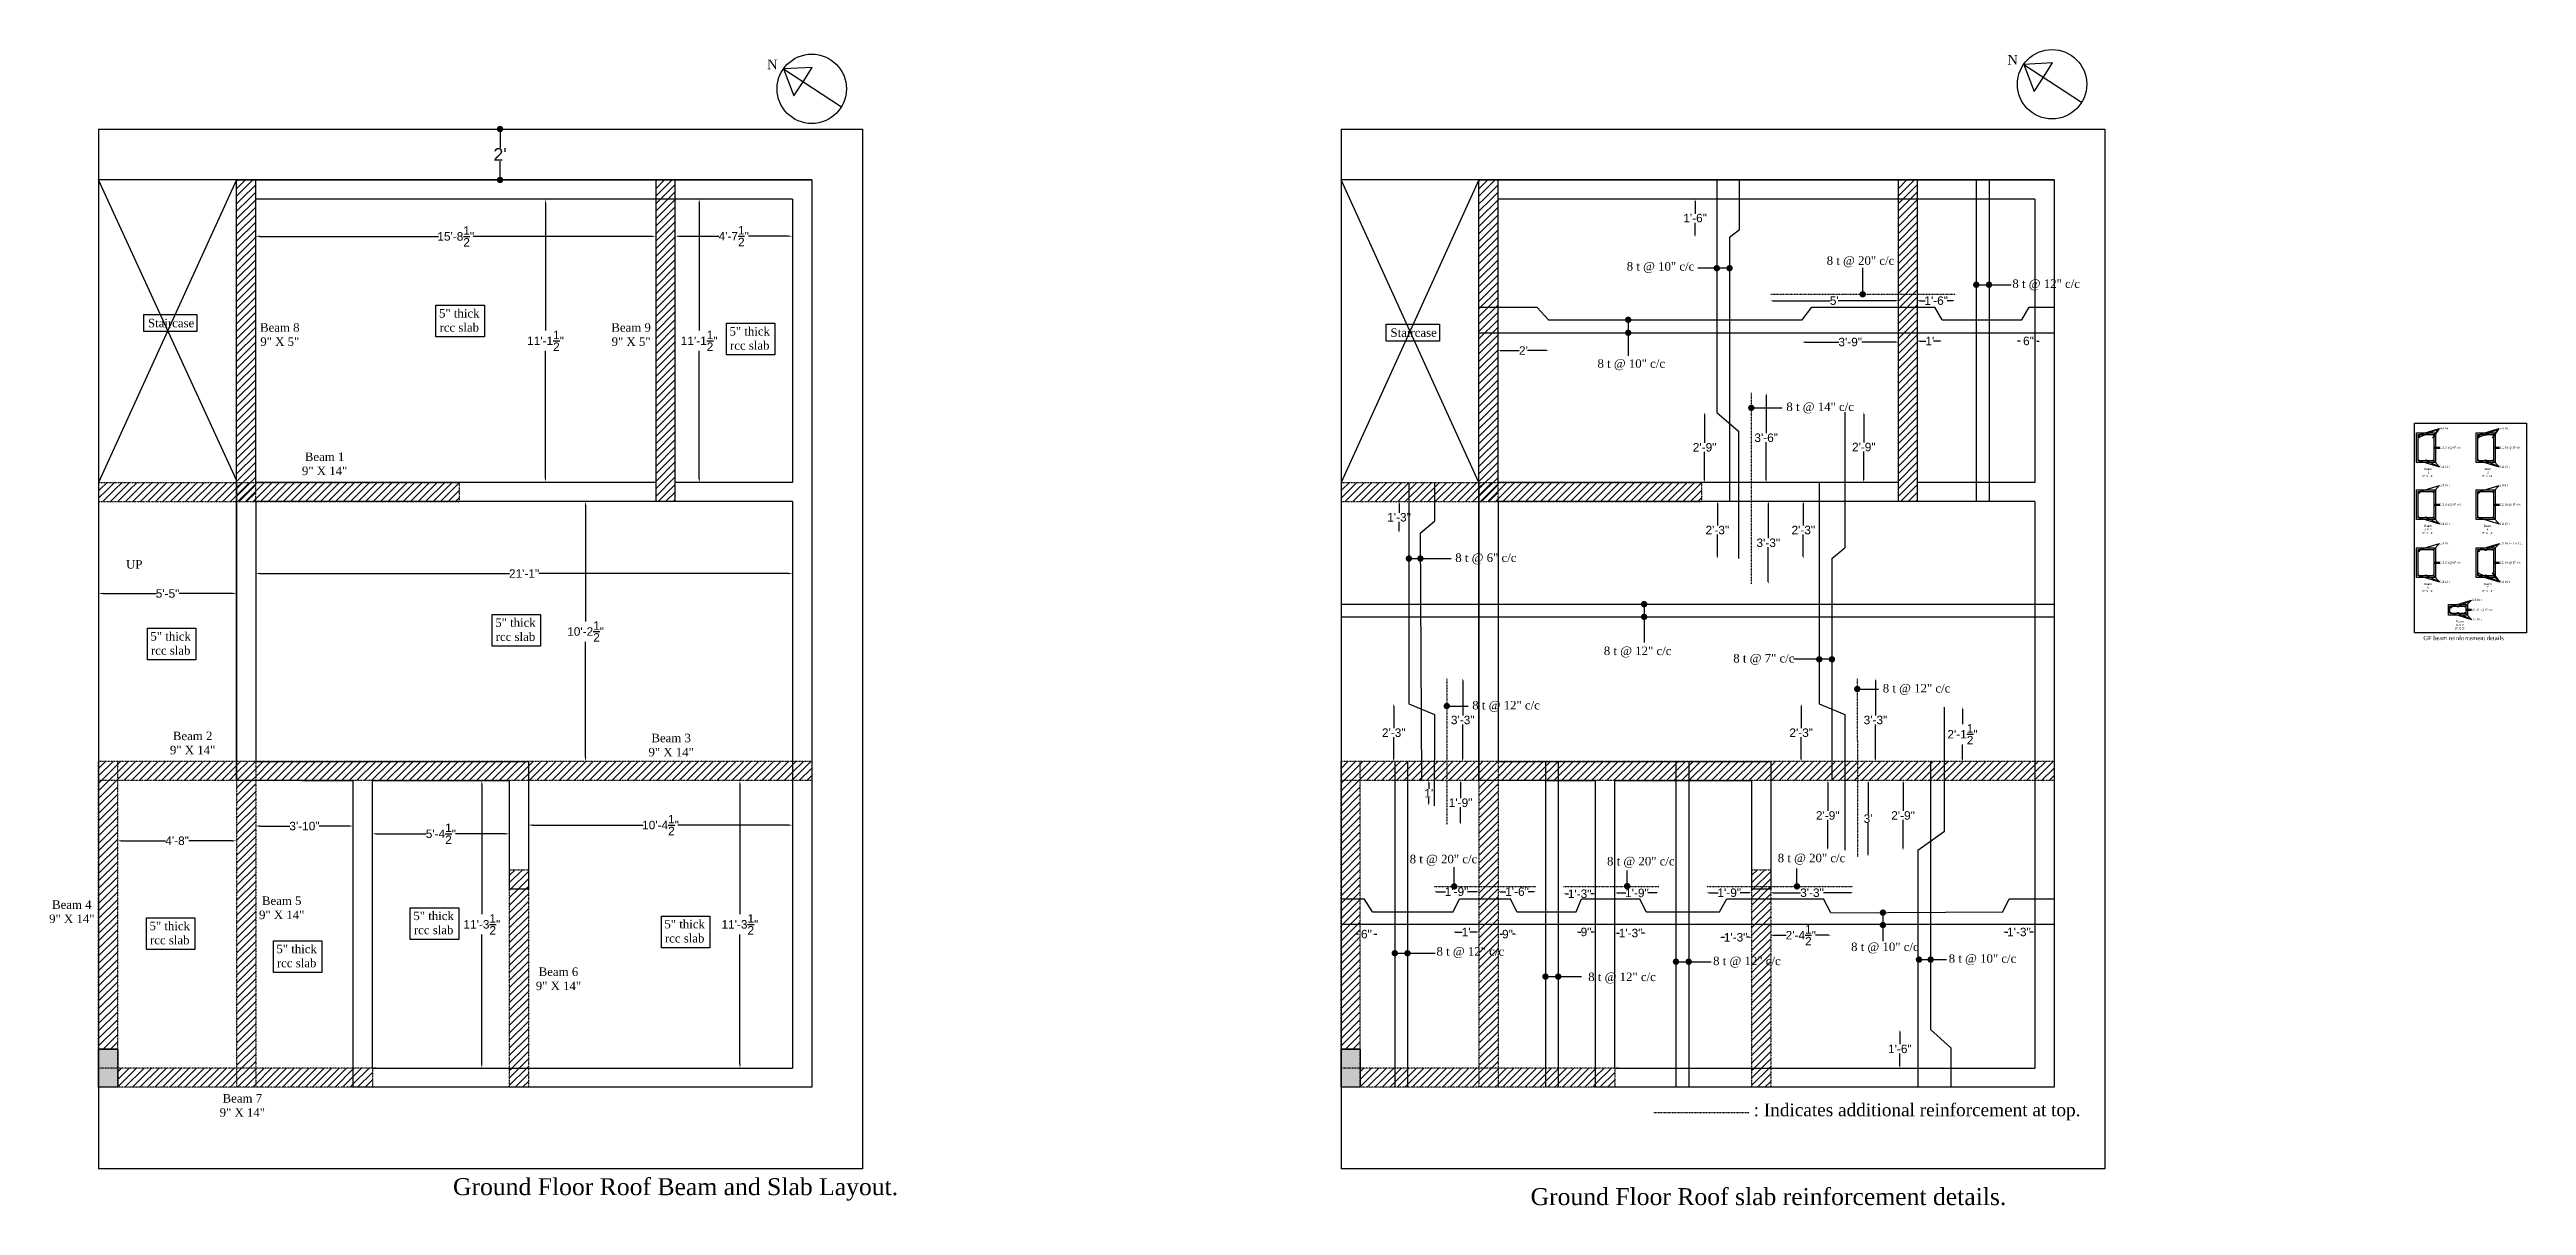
# Model space of a CAD drawing. Header units: inches. Extents: x 2686 to 6206, y -836 to 53.
# Drawn here: x 5039 to 6206, y -635 to -90 of the extents above; entities that cross this region are included whole.
import ezdxf

# ---------------------------------------------------------------- set-up
doc = ezdxf.new("R2010")
doc.units = ezdxf.units.IN
doc.header["$LTSCALE"] = 0.1
doc.header["$MEASUREMENT"] = 0
doc.linetypes.add('DASHED', pattern=[0.75, 0.5, -0.25])
doc.linetypes.add('DASHED2', pattern=[0.375, 0.25, -0.125])
for name, color, linetype in [('MH - Beam and slab layout', 7, 'Continuous'), ('MH - Beams', 3, 'DASHED2'), ('MH - Slab reinforcement', 3, 'Continuous')]:
    doc.layers.add(name, color=color, linetype=linetype)
doc.styles.get("Standard").update_dxf_attribs({"font": 'arial.ttf'})
doc.dimstyles.get("Standard").update_dxf_attribs({"dimtxt": 6, "dimasz": 3, "dimexe": 0, "dimexo": 0.0625, "dimgap": 0.09, "dimtad": 0, "dimtih": 1, "dimtoh": 1, "dimdec": 1, "dimzin": 0, "dimdsep": 46, "dimlunit": 4, "dimtxsty": 'Standard', "dimblk": 'DOT', "dimcen": 0.09, "dimse1": 1, "dimse2": 1, "dimadec": 0, "dimazin": 0, "dimtfac": 1, "dimtdec": 1, "dimtofl": 0, "dimtmove": 0, "dimatfit": 3, "dimfxl": 1, "dimtolj": 1, "dimtzin": 0, "dimarcsym": 0})
pattern_1 = [(45, (277.1921, 15.6165), (-1.767767, 1.767767), [])]
pattern_2 = [(45, (862.607, 15.6165), (-1.767767, 1.767767), [])]
pattern_3 = [(45, (862.607, 15.6165), (-1.767767, 1.767767), [])]

msp = doc.modelspace()

# ---------------------------------------------------------------- texts
at = {"attachment_point": 1}
for s, insert, char_height, width in [('\\pxqc;{\\fTimes New Roman|b0|i0|c0|p34;UP}', (5071.93, -330.74), 4, 13.1774), ('{\\fTimes New Roman|b0|i0|c0|p34;: Indicates additional reinforcement at top.}', (5841.6, -586.81), 6, 170.2111), ('\\pxqc;{\\fTimes New Roman|b0|i0|c0|p34;Ground Floor Roof slab reinforcement details.}', (5727.77, -626.68), 8, 241.5948)]:
    msp.add_mtext(s, dxfattribs=dict(at, insert=insert, char_height=char_height, width=width))
at = {"insert": (5228.71, -622), "char_height": 8, "attachment_point": 1}
msp.add_mtext('\\pxqc;{\\fTimes New Roman|b0|i0|c0|p34;Ground Floor Roof Beam and Slab Layout.}', dxfattribs=at)
at = {"layer": 'MH - Beam and slab layout', "char_height": 4, "attachment_point": 1}
for s, insert, width in [('\\pxqc;{\\fTimes New Roman|b0|i0|c0|p34;Staircase}', (5083, -217.05), 25.7581), ('\\pxqc;{\\fTimes New Roman|b0|i0|c0|p34;\\P\\pxqc;Beam 8\\P\\pxqc;9" X 5"}', (5118.49, -212.47), 57.1978), ('\\pxqc;{\\fTimes New Roman|b0|i0|c0|p34;5" thick rcc slab}', (5218.79, -212.45), 25.7581), ('\\pxqc;{\\fTimes New Roman|b0|i0|c0|p34;\\P\\pxqc;Beam 9\\P\\pxqc;9" X 5"}', (5284.03, -212.47), 57.1978), ('\\pxqc;{\\fTimes New Roman|b0|i0|c0|p34;5" thick rcc slab}', (5355.65, -220.92), 25.7581), ('\\pxqc;{\\fTimes New Roman|b0|i0|c0|p34;Staircase}', (5668.5, -221.55), 25.7581), ('\\pxqc;{\\fTimes New Roman|b0|i0|c0|p34;\\P\\pxqc;Beam 1\\P\\pxqc;9" X 14"}', (5139.62, -273.38), 57.1978), ('\\pxqc;{\\fTimes New Roman|b0|i0|c0|p34;5" thick rcc slab}', (5245.27, -358.16), 25.7581), ('\\pxqc;{\\fTimes New Roman|b0|i0|c0|p34;5" thick rcc slab}', (5082.8, -364.66), 25.7581), ('\\pxqc;{\\fTimes New Roman|b0|i0|c0|p34;\\P\\pxqc;Beam 2\\P\\pxqc;9" X 14"}', (5077.42, -404.91), 57.1978), ('\\pxqc;{\\fTimes New Roman|b0|i0|c0|p34;\\P\\pxqc;Beam 3\\P\\pxqc;9" X 14"}', (5302.91, -405.9), 57.1978), ('\\pxqc;{\\fTimes New Roman|b0|i0|c0|p34;\\P\\pxqc;Beam 5\\P\\pxqc;9" X 14"}', (5119.39, -482.59), 57.1978), ('\\pxqc;{\\fTimes New Roman|b0|i0|c0|p34;\\P\\pxqc;Beam 4\\P\\pxqc;9" X 14"}', (5020.49, -484.43), 57.1978), ('\\pxqc;{\\fTimes New Roman|b0|i0|c0|p34;5" thick rcc slab}', (5082.36, -501.14), 25.7581), ('\\pxqc;{\\fTimes New Roman|b0|i0|c0|p34;5" thick rcc slab}', (5206.71, -496.37), 25.7581), ('\\pxqc;{\\fTimes New Roman|b0|i0|c0|p34;5" thick rcc slab}', (5324.98, -500.27), 25.7581), ('\\pxqc;{\\fTimes New Roman|b0|i0|c0|p34;5" thick rcc slab}', (5142.15, -511.97), 25.7581), ('\\pxqc;{\\fTimes New Roman|b0|i0|c0|p34;\\P\\pxqc;Beam 6\\P\\pxqc;9" X 14"}', (5249.8, -516.04), 57.1978), ('\\pxqc;{\\fTimes New Roman|b0|i0|c0|p34;\\P\\pxqc;Beam 7\\P\\pxqc;9" X 14"}', (5100.85, -575.69), 57.1978)]:
    msp.add_mtext(s, dxfattribs=dict(at, insert=insert, width=width))
at = {"layer": 'MH - Slab reinforcement', "attachment_point": 1}
for s, insert, char_height, width in [('\\pxqc;{\\fTimes New Roman|b0|i0|c0|p34;N}', (5946.82, -92.75), 4.5, 33.5905), ('\\pxqc;{\\fTimes New Roman|b0|i0|c0|p34;N}', (5362.39, -94.92), 4.5, 33.5905), ('{\\fTimes New Roman|b0|i0|c0|p34;8 t @ 10" c/c}', (5781.78, -190.32), 4, 36), ('{\\fTimes New Roman|b0|i0|c0|p34;8 t @ 20" c/c}', (5876, -187.62), 4, 36), ('{\\fTimes New Roman|b0|i0|c0|p34;8 t @ 12" c/c}', (5963.5, -198.5), 4, 36), ('{\\fTimes New Roman|b0|i0|c0|p34;8 t @ 10" c/c}', (5768, -236.12), 4, 36), ('{\\fTimes New Roman|b0|i0|c0|p34;8 t @ 14" c/c}', (5857, -256.5), 4, 36), ('{\\fTimes New Roman|b0|i0|c0|p34;4 # 16 t}', (6165.06, -268.12), 1, 9.1163), ('{\\fTimes New Roman|b0|i0|c0|p34;5 # 16 t}', (6193.16, -268.12), 1, 9.1163), ('{\\fTimes New Roman|b0|i0|c0|p34;2 L 8 t @ 8" c/c}', (6165.06, -277.21), 1, 12.1385), ('{\\fTimes New Roman|b0|i0|c0|p34;2 L 8 t @ 8" c/c}', (6193.16, -277.21), 1, 12.1385), ('\\pxqc;{\\fTimes New Roman|b0|i0|c0|p34;Beam\\P\\pxqc; 1\\P\\pxqc;9" X 14"}', (6156.18, -287.27), 1, 6.3387), ('{\\fTimes New Roman|b0|i0|c0|p34;3 # 12 t}', (6165.06, -286.32), 1, 5.1504), ('\\pxqc;{\\fTimes New Roman|b0|i0|c0|p34;Beam\\P\\pxqc; 2\\P\\pxqc;9" X 14"}', (6184.27, -287.27), 1, 6.3387), ('{\\fTimes New Roman|b0|i0|c0|p34;3 # 12 t}', (6193.16, -286.32), 1, 5.1504), ('{\\fTimes New Roman|b0|i0|c0|p34;2 # 10 t}', (6165.06, -294.97), 1, 9.1163), ('{\\fTimes New Roman|b0|i0|c0|p34;2 # 8 t}', (6193.17, -294.97), 1, 9.1163), ('\\pxqc;{\\fTimes New Roman|b0|i0|c0|p34;Beam\\P\\pxqc;3 & 5\\P\\pxqc;9" X 14"}', (6156.18, -314.12), 1, 6.3387), ('{\\fTimes New Roman|b0|i0|c0|p34;2 L 8 t @ 8" c/c}', (6165.06, -304.05), 1, 12.1385), ('{\\fTimes New Roman|b0|i0|c0|p34;3 # 16 t }', (6165.06, -313.16), 1, 12.0673), ('\\pxqc;{\\fTimes New Roman|b0|i0|c0|p34;Beam \\P\\pxqc;4\\P\\pxqc;9" X 14"}', (6184.29, -314.12), 1, 6.3387), ('{\\fTimes New Roman|b0|i0|c0|p34;2 L 8 t @ 8" c/c}', (6193.17, -304.05), 1, 12.1385), ('{\\fTimes New Roman|b0|i0|c0|p34;2 # 12 t }', (6193.17, -313.16), 1, 12.0673), ('{\\fTimes New Roman|b0|i0|c0|p34;2 # 10 t}', (6165.06, -322.31), 1, 9.1163), ('{\\fTimes New Roman|b0|i0|c0|p34;2 # 16 t + 1 # 12 t}', (6193.19, -322.31), 1, 11.7752), ('{\\fTimes New Roman|b0|i0|c0|p34;8 t @ 6" c/c}', (5701, -327.62), 4, 36), ('{\\fTimes New Roman|b0|i0|c0|p34;2 L 8 t @ 8" c/c}', (6165.06, -331.39), 1, 12.1385), ('{\\fTimes New Roman|b0|i0|c0|p34;2 L 8 t @ 8" c/c}', (6193.19, -331.39), 1, 12.1385), ('\\pxqc;{\\fTimes New Roman|b0|i0|c0|p34;Beam \\P\\pxqc;6\\P\\pxqc;9" X 14"}', (6156.18, -341.46), 1, 6.3387), ('{\\fTimes New Roman|b0|i0|c0|p34;3 # 12 t }', (6165.06, -340.5), 1, 12.0673), ('{\\fTimes New Roman|b0|i0|c0|p34;3 # 10 t}', (6180.09, -348.99), 1, 9.1163), ('\\pxqc;{\\fTimes New Roman|b0|i0|c0|p34;Beam \\P\\pxqc;7\\P\\pxqc;9" X 14"}', (6184.31, -341.46), 1, 6.3387), ('{\\fTimes New Roman|b0|i0|c0|p34;5 # 16 t }', (6193.19, -340.5), 1, 12.0673), ('\\pxqc;{\\fTimes New Roman|b0|i0|c0|p34;Beam \\P\\pxqc;8 & 9\\P\\pxqc;9" X 5"}', (6171.21, -359.14), 1, 6.3387), ('{\\fTimes New Roman|b0|i0|c0|p34;2 L 8 t @ 6" c/c}', (6180.09, -353.57), 1, 12.1385), ('{\\fTimes New Roman|b0|i0|c0|p34;3 # 10 t }', (6180.09, -358.18), 1, 12.0673), ('{\\fTimes New Roman|b0|i0|c0|p34;8 t @ 12" c/c}', (5771, -371.5), 4, 36), ('\\pxqc;{\\fTimes New Roman|b0|i0|c0|p34;GF beam reinforcement details}', (6154.58, -366.47), 2, 43.0999), ('{\\fTimes New Roman|b0|i0|c0|p34;8 t @ 7" c/c}', (5832, -375), 4, 36), ('{\\fTimes New Roman|b0|i0|c0|p34;8 t @ 12" c/c}', (5902.43, -389.12), 4, 36), ('{\\fTimes New Roman|b0|i0|c0|p34;8 t @ 12" c/c}', (5709, -397.12), 4, 36), ('{\\fTimes New Roman|b0|i0|c0|p34;8 t @ 20" c/c}', (5679.5, -469.62), 4, 36), ('{\\fTimes New Roman|b0|i0|c0|p34;8 t @ 20" c/c}', (5772.5, -470.62), 4, 36), ('{\\fTimes New Roman|b0|i0|c0|p34;8 t @ 20" c/c}', (5852.93, -469.12), 4, 36), ('{\\fTimes New Roman|b0|i0|c0|p34;8 t @ 12" c/c}', (5692.15, -513.12), 4, 36), ('{\\fTimes New Roman|b0|i0|c0|p34;8 t @ 10" c/c}', (5887.5, -510.97), 4, 36), ('{\\fTimes New Roman|b0|i0|c0|p34;8 t @ 12" c/c}', (5763.65, -525.12), 4, 36), ('{\\fTimes New Roman|b0|i0|c0|p34;8 t @ 12" c/c}', (5822.5, -517.62), 4, 36), ('{\\fTimes New Roman|b0|i0|c0|p34;8 t @ 10" c/c}', (5933.5, -516.47), 4, 36)]:
    msp.add_mtext(s, dxfattribs=dict(at, insert=insert, char_height=char_height, width=width))

# ---------------------------------------------------------------- blocks, each defined once
blk = doc.blocks.new('_Dot')
at = {"color": 0, "linetype": 'ByBlock', "lineweight": -2}
blk.add_line((-0.5, 0), (-1, 0), dxfattribs=at)
at = {"color": 0, "linetype": 'ByBlock', "const_width": 0.5}
blk.add_lwpolyline([(-0.25, 0, 1), (0.25, 0, 1)], format="xyb", close=True, dxfattribs=at)
blk = doc.blocks.new('*D184')
at = {"color": 0, "lineweight": -2}
for p, q in [((5250.9, -130.6), (5250.9, -136.5)), ((5250.9, -148.6), (5250.9, -142.7))]:
    blk.add_line(p, q, dxfattribs=at)
at = {"layer": 'Defpoints', "color": 0}
for p in [(5250.9, -127.6), (5262.2, -127.6), (5262.2, -151.6)]:
    blk.add_point(p, dxfattribs=at)
at = {"color": 0, "lineweight": -2, "xscale": 3, "yscale": 3, "zscale": 3}
for p, rotation in [((5250.9, -127.6), 90), ((5250.9, -151.6), 270)]:
    blk.add_blockref('_Dot', p, dxfattribs=dict(at, rotation=rotation))
at = {"color": 0, "insert": (5250.9, -139.6), "char_height": 6, "attachment_point": 5}
blk.add_mtext("\\A1;2'", dxfattribs=at)
blk = doc.blocks.new('*D199')
at = {"layer": 'Defpoints', "color": 0}
for p in [(5271.5, -160.6), (5271.5, -294.1), (5272.3, -294.1)]:
    blk.add_point(p, dxfattribs=at)
at = {"layer": 'MH - Beam and slab layout', "color": 0, "lineweight": -2}
for p, q in [((5272.3, -162.6), (5272.3, -222.6)), ((5272.3, -292.1), (5272.3, -232.2))]:
    blk.add_line(p, q, dxfattribs=at)
at = {"layer": 'MH - Beam and slab layout', "color": 0}
for points in [[(5272.6, -162.6), (5272, -162.6), (5272.3, -160.6)], [(5272, -292.1), (5272.6, -292.1), (5272.3, -294.1)]]:
    blk.add_solid(points, dxfattribs=at)
at = {"layer": 'MH - Beam and slab layout', "color": 0, "insert": (5272.3, -227.4), "char_height": 4, "attachment_point": 5}
blk.add_mtext('\\A1;11\'-1{\\H1.000000x;\\S1/2;}"', dxfattribs=at)
blk = doc.blocks.new('*D200')
at = {"layer": 'Defpoints', "color": 0}
for p in [(5135.7, -176.2), (5324.2, -177.8), (5324.2, -178.2)]:
    blk.add_point(p, dxfattribs=at)
at = {"layer": 'MH - Beam and slab layout', "color": 0, "lineweight": -2}
for p, q in [((5137.7, -178.2), (5221.8, -178.2)), ((5322.2, -178.2), (5238.2, -178.2))]:
    blk.add_line(p, q, dxfattribs=at)
at = {"layer": 'MH - Beam and slab layout', "color": 0}
for points in [[(5137.7, -177.8), (5137.7, -178.5), (5135.7, -178.2)], [(5322.2, -178.5), (5322.2, -177.8), (5324.2, -178.2)]]:
    blk.add_solid(points, dxfattribs=at)
at = {"layer": 'MH - Beam and slab layout', "color": 0, "insert": (5230, -178.2), "char_height": 4, "attachment_point": 5}
blk.add_mtext('\\A1;15\'-8{\\H1.000000x;\\S1/2;}"', dxfattribs=at)
blk = doc.blocks.new('*D201')
at = {"layer": 'Defpoints', "color": 0}
for p in [(5291.2, -303.1), (5291.2, -425.6), (5291.2, -425.6)]:
    blk.add_point(p, dxfattribs=at)
at = {"layer": 'MH - Beam and slab layout', "color": 0, "lineweight": -2}
for p, q in [((5291.2, -305.1), (5291.2, -359.6)), ((5291.2, -423.6), (5291.2, -369.2))]:
    blk.add_line(p, q, dxfattribs=at)
at = {"layer": 'MH - Beam and slab layout', "color": 0}
for points in [[(5291.5, -305.1), (5290.8, -305.1), (5291.2, -303.1)], [(5290.8, -423.6), (5291.5, -423.6), (5291.2, -425.6)]]:
    blk.add_solid(points, dxfattribs=at)
at = {"layer": 'MH - Beam and slab layout', "color": 0, "insert": (5291.2, -364.4), "char_height": 4, "attachment_point": 5}
blk.add_mtext('\\A1;10\'-2{\\H1.000000x;\\S1/2;}"', dxfattribs=at)
blk = doc.blocks.new('*D202')
at = {"layer": 'Defpoints', "color": 0}
for p in [(5135.7, -338.4), (5388.7, -337.1), (5388.7, -338.4)]:
    blk.add_point(p, dxfattribs=at)
at = {"layer": 'MH - Beam and slab layout', "color": 0, "lineweight": -2}
for p, q in [((5137.7, -337.1), (5255.3, -337.1)), ((5386.7, -337.1), (5269.2, -337.1))]:
    blk.add_line(p, q, dxfattribs=at)
at = {"layer": 'MH - Beam and slab layout', "color": 0}
for points in [[(5137.7, -336.7), (5137.7, -337.4), (5135.7, -337.1)], [(5386.7, -337.4), (5386.7, -336.7), (5388.7, -337.1)]]:
    blk.add_solid(points, dxfattribs=at)
at = {"layer": 'MH - Beam and slab layout', "color": 0, "insert": (5262.2, -337.1), "char_height": 4, "attachment_point": 5}
blk.add_mtext('\\A1;21\'-1"', dxfattribs=at)
blk = doc.blocks.new('*D203')
at = {"layer": 'Defpoints', "color": 0}
for p in [(5368.5, -434.6), (5363.9, -570.1), (5368.5, -570.1)]:
    blk.add_point(p, dxfattribs=at)
at = {"layer": 'MH - Beam and slab layout', "color": 0, "lineweight": -2}
for p, q in [((5363.9, -436.6), (5363.9, -497.6)), ((5363.9, -568.1), (5363.9, -507.2))]:
    blk.add_line(p, q, dxfattribs=at)
at = {"layer": 'MH - Beam and slab layout', "color": 0}
for points in [[(5364.3, -436.6), (5363.6, -436.6), (5363.9, -434.6)], [(5363.6, -568.1), (5364.3, -568.1), (5363.9, -570.1)]]:
    blk.add_solid(points, dxfattribs=at)
at = {"layer": 'MH - Beam and slab layout', "color": 0, "insert": (5363.9, -502.4), "char_height": 4, "attachment_point": 5}
blk.add_mtext('\\A1;11\'-3{\\H1.000000x;\\S1/2;}"', dxfattribs=at)
blk = doc.blocks.new('*D204')
at = {"layer": 'Defpoints', "color": 0}
for p in [(5264.2, -455.6), (5388.7, -455.6), (5388.7, -455.6)]:
    blk.add_point(p, dxfattribs=at)
at = {"layer": 'MH - Beam and slab layout', "color": 0, "lineweight": -2}
for p, q in [((5266.2, -455.6), (5318.3, -455.6)), ((5386.7, -455.6), (5334.7, -455.6))]:
    blk.add_line(p, q, dxfattribs=at)
at = {"layer": 'MH - Beam and slab layout', "color": 0}
for points in [[(5266.2, -455.3), (5266.2, -456), (5264.2, -455.6)], [(5386.7, -456), (5386.7, -455.3), (5388.7, -455.6)]]:
    blk.add_solid(points, dxfattribs=at)
at = {"layer": 'MH - Beam and slab layout', "color": 0, "insert": (5326.5, -455.6), "char_height": 4, "attachment_point": 5}
blk.add_mtext('\\A1;10\'-4{\\H1.000000x;\\S1/2;}"', dxfattribs=at)
blk = doc.blocks.new('*D205')
at = {"layer": 'Defpoints', "color": 0}
for p in [(5190.7, -460.4), (5255.2, -459.7), (5255.2, -460.1)]:
    blk.add_point(p, dxfattribs=at)
at = {"layer": 'MH - Beam and slab layout', "color": 0, "lineweight": -2}
for p, q in [((5192.7, -459.7), (5216.1, -459.7)), ((5253.2, -459.7), (5229.9, -459.7))]:
    blk.add_line(p, q, dxfattribs=at)
at = {"layer": 'MH - Beam and slab layout', "color": 0}
for points in [[(5192.7, -459.4), (5192.7, -460.1), (5190.7, -459.7)], [(5253.2, -460.1), (5253.2, -459.4), (5255.2, -459.7)]]:
    blk.add_solid(points, dxfattribs=at)
at = {"layer": 'MH - Beam and slab layout', "color": 0, "insert": (5223, -459.7), "char_height": 4, "attachment_point": 5}
blk.add_mtext('\\A1;5\'-4{\\H1.000000x;\\S1/2;}"', dxfattribs=at)
blk = doc.blocks.new('*D206')
at = {"layer": 'Defpoints', "color": 0}
for p in [(5135.7, -457.7), (5181.7, -456.1), (5181.7, -457.7)]:
    blk.add_point(p, dxfattribs=at)
at = {"layer": 'MH - Beam and slab layout', "color": 0, "lineweight": -2}
for p, q in [((5137.7, -456.1), (5151.8, -456.1)), ((5179.7, -456.1), (5165.7, -456.1))]:
    blk.add_line(p, q, dxfattribs=at)
at = {"layer": 'MH - Beam and slab layout', "color": 0}
for points in [[(5137.7, -455.7), (5137.7, -456.4), (5135.7, -456.1)], [(5179.7, -456.4), (5179.7, -455.7), (5181.7, -456.1)]]:
    blk.add_solid(points, dxfattribs=at)
at = {"layer": 'MH - Beam and slab layout', "color": 0, "insert": (5158.7, -456.1), "char_height": 4, "attachment_point": 5}
blk.add_mtext('\\A1;3\'-10"', dxfattribs=at)
blk = doc.blocks.new('*D207')
at = {"layer": 'Defpoints', "color": 0}
for p in [(5242.7, -434.6), (5242.3, -570.1), (5242.7, -570.1)]:
    blk.add_point(p, dxfattribs=at)
at = {"layer": 'MH - Beam and slab layout', "color": 0, "lineweight": -2}
for p, q in [((5242.3, -436.6), (5242.3, -497.6)), ((5242.3, -568.1), (5242.3, -507.2))]:
    blk.add_line(p, q, dxfattribs=at)
at = {"layer": 'MH - Beam and slab layout', "color": 0}
for points in [[(5242.6, -436.6), (5241.9, -436.6), (5242.3, -434.6)], [(5241.9, -568.1), (5242.6, -568.1), (5242.3, -570.1)]]:
    blk.add_solid(points, dxfattribs=at)
at = {"layer": 'MH - Beam and slab layout', "color": 0, "insert": (5242.3, -502.4), "char_height": 4, "attachment_point": 5}
blk.add_mtext('\\A1;11\'-3{\\H1.000000x;\\S1/2;}"', dxfattribs=at)
blk = doc.blocks.new('*D208')
at = {"layer": 'Defpoints', "color": 0}
for p in [(5070.7, -461.8), (5126.7, -461.8), (5126.7, -463)]:
    blk.add_point(p, dxfattribs=at)
at = {"layer": 'MH - Beam and slab layout', "color": 0, "lineweight": -2}
for p, q in [((5072.7, -463), (5093.3, -463)), ((5124.7, -463), (5104.2, -463))]:
    blk.add_line(p, q, dxfattribs=at)
at = {"layer": 'MH - Beam and slab layout', "color": 0}
for points in [[(5072.7, -462.7), (5072.7, -463.4), (5070.7, -463)], [(5124.7, -463.4), (5124.7, -462.7), (5126.7, -463)]]:
    blk.add_solid(points, dxfattribs=at)
at = {"layer": 'MH - Beam and slab layout', "color": 0, "insert": (5098.7, -463), "char_height": 4, "attachment_point": 5}
blk.add_mtext('\\A1;4\'-8"', dxfattribs=at)
blk = doc.blocks.new('*D209')
at = {"layer": 'Defpoints', "color": 0}
for p in [(5333.2, -179.7), (5388.7, -178.1), (5388.7, -185.4)]:
    blk.add_point(p, dxfattribs=at)
at = {"layer": 'MH - Beam and slab layout', "color": 0, "lineweight": -2}
for p, q in [((5335.2, -178.1), (5354, -178.1)), ((5386.7, -178.1), (5367.9, -178.1))]:
    blk.add_line(p, q, dxfattribs=at)
at = {"layer": 'MH - Beam and slab layout', "color": 0}
for points in [[(5335.2, -177.8), (5335.2, -178.4), (5333.2, -178.1)], [(5386.7, -178.4), (5386.7, -177.8), (5388.7, -178.1)]]:
    blk.add_solid(points, dxfattribs=at)
at = {"layer": 'MH - Beam and slab layout', "color": 0, "insert": (5361, -178.1), "char_height": 4, "attachment_point": 5}
blk.add_mtext('\\A1;4\'-7{\\H1.000000x;\\S1/2;}"', dxfattribs=at)
blk = doc.blocks.new('*D210')
at = {"layer": 'Defpoints', "color": 0}
for p in [(5345.5, -160.6), (5344.7, -294.1), (5345.5, -294.1)]:
    blk.add_point(p, dxfattribs=at)
at = {"layer": 'MH - Beam and slab layout', "color": 0, "lineweight": -2}
for p, q in [((5344.7, -162.6), (5344.7, -222.6)), ((5344.7, -292.1), (5344.7, -232.2))]:
    blk.add_line(p, q, dxfattribs=at)
at = {"layer": 'MH - Beam and slab layout', "color": 0}
for points in [[(5345.1, -162.6), (5344.4, -162.6), (5344.7, -160.6)], [(5344.4, -292.1), (5345.1, -292.1), (5344.7, -294.1)]]:
    blk.add_solid(points, dxfattribs=at)
at = {"layer": 'MH - Beam and slab layout', "color": 0, "insert": (5344.7, -227.4), "char_height": 4, "attachment_point": 5}
blk.add_mtext('\\A1;11\'-1{\\H1.000000x;\\S1/2;}"', dxfattribs=at)
blk = doc.blocks.new('*D211')
at = {"layer": 'Defpoints', "color": 0}
for p in [(5061.7, -346.2), (5126.7, -346.2), (5126.7, -346.5)]:
    blk.add_point(p, dxfattribs=at)
at = {"layer": 'MH - Beam and slab layout', "color": 0, "lineweight": -2}
for p, q in [((5063.7, -346.5), (5088.8, -346.5)), ((5124.7, -346.5), (5099.6, -346.5))]:
    blk.add_line(p, q, dxfattribs=at)
at = {"layer": 'MH - Beam and slab layout', "color": 0}
for points in [[(5063.7, -346.1), (5063.7, -346.8), (5061.7, -346.5)], [(5124.7, -346.8), (5124.7, -346.1), (5126.7, -346.5)]]:
    blk.add_solid(points, dxfattribs=at)
at = {"layer": 'MH - Beam and slab layout', "color": 0, "insert": (5094.2, -346.5), "char_height": 4, "attachment_point": 5}
blk.add_mtext('\\A1;5\'-5"', dxfattribs=at)
blk = doc.blocks.new('*D212')
at = {"layer": 'Defpoints', "color": 0}
for p in [(5814, -160.6), (5830.2, -160.6), (5830.2, -178.6)]:
    blk.add_point(p, dxfattribs=at)
at = {"layer": 'MH - Slab reinforcement', "color": 0, "lineweight": -2}
for p, q in [((5814, -161.6), (5814, -167.5)), ((5814, -177.6), (5814, -171.8))]:
    blk.add_line(p, q, dxfattribs=at)
at = {"layer": 'MH - Slab reinforcement', "color": 0}
for points in [[(5814.2, -161.6), (5813.8, -161.6), (5814, -160.6)], [(5813.8, -177.6), (5814.2, -177.6), (5814, -178.6)]]:
    blk.add_solid(points, dxfattribs=at)
at = {"layer": 'MH - Slab reinforcement', "color": 0, "insert": (5814, -169.6), "char_height": 4, "attachment_point": 5}
blk.add_mtext('\\A1;1\'-6"', dxfattribs=at)
blk = doc.blocks.new('*D213')
at = {"layer": 'Defpoints', "color": 0}
for p in [(5721.2, -212.3), (5745, -217.5), (5721.2, -232)]:
    blk.add_point(p, dxfattribs=at)
at = {"layer": 'MH - Slab reinforcement', "color": 0, "lineweight": -2}
for p, q in [((5722.2, -232), (5731.1, -232)), ((5744, -232), (5735, -232))]:
    blk.add_line(p, q, dxfattribs=at)
at = {"layer": 'MH - Slab reinforcement', "color": 0}
for points in [[(5722.2, -231.8), (5722.2, -232.2), (5721.2, -232)], [(5744, -232.2), (5744, -231.8), (5745, -232)]]:
    blk.add_solid(points, dxfattribs=at)
at = {"layer": 'MH - Slab reinforcement', "color": 0, "insert": (5733.1, -232), "char_height": 4, "attachment_point": 5}
blk.add_mtext("\\A1;2'", dxfattribs=at)
blk = doc.blocks.new('*D214')
at = {"layer": 'Defpoints', "color": 0}
for p in [(5864.5, -217.5), (5909.7, -216.2), (5909.7, -228)]:
    blk.add_point(p, dxfattribs=at)
at = {"layer": 'MH - Slab reinforcement', "color": 0, "lineweight": -2}
for p, q in [((5865.5, -228), (5881.7, -228)), ((5908.7, -228), (5892.5, -228))]:
    blk.add_line(p, q, dxfattribs=at)
at = {"layer": 'MH - Slab reinforcement', "color": 0}
for points in [[(5865.5, -227.8), (5865.5, -228.2), (5864.5, -228)], [(5908.7, -228.2), (5908.7, -227.8), (5909.7, -228)]]:
    blk.add_solid(points, dxfattribs=at)
at = {"layer": 'MH - Slab reinforcement', "color": 0, "insert": (5887.1, -228), "char_height": 4, "attachment_point": 5}
blk.add_mtext('\\A1;3\'-9"', dxfattribs=at)
blk = doc.blocks.new('*D215')
at = {"layer": 'Defpoints', "color": 0}
for p in [(5849.5, -205.5), (5849.5, -208.5), (5909.7, -205.5)]:
    blk.add_point(p, dxfattribs=at)
at = {"layer": 'MH - Slab reinforcement', "color": 0, "lineweight": -2}
for p, q in [((5850.5, -208.5), (5877.6, -208.5)), ((5908.7, -208.5), (5881.5, -208.5))]:
    blk.add_line(p, q, dxfattribs=at)
at = {"layer": 'MH - Slab reinforcement', "color": 0}
for points in [[(5850.5, -208.3), (5850.5, -208.7), (5849.5, -208.5)], [(5908.7, -208.7), (5908.7, -208.3), (5909.7, -208.5)]]:
    blk.add_solid(points, dxfattribs=at)
at = {"layer": 'MH - Slab reinforcement', "color": 0, "insert": (5879.6, -208.5), "char_height": 4, "attachment_point": 5}
blk.add_mtext("\\A1;5'", dxfattribs=at)
blk = doc.blocks.new('*D216')
at = {"layer": 'Defpoints', "color": 0}
for p in [(5918.7, -205.5), (5936.5, -205.5), (5936.5, -208.5)]:
    blk.add_point(p, dxfattribs=at)
at = {"layer": 'MH - Slab reinforcement', "color": 0, "lineweight": -2}
for p, q in [((5919.7, -208.5), (5922.4, -208.5)), ((5935.5, -208.5), (5932.8, -208.5))]:
    blk.add_line(p, q, dxfattribs=at)
at = {"layer": 'MH - Slab reinforcement', "color": 0}
for points in [[(5919.7, -208.3), (5919.7, -208.7), (5918.7, -208.5)], [(5935.5, -208.7), (5935.5, -208.3), (5936.5, -208.5)]]:
    blk.add_solid(points, dxfattribs=at)
at = {"layer": 'MH - Slab reinforcement', "color": 0, "insert": (5927.6, -208.5), "char_height": 4, "attachment_point": 5}
blk.add_mtext('\\A1;1\'-6"', dxfattribs=at)
blk = doc.blocks.new('*D217')
at = {"layer": 'Defpoints', "color": 0}
for p in [(5918.7, -216.2), (5930.5, -217.5), (5918.7, -227.5)]:
    blk.add_point(p, dxfattribs=at)
at = {"layer": 'MH - Slab reinforcement', "color": 0, "lineweight": -2}
for p, q in [((5919.7, -227.5), (5922.8, -227.5)), ((5929.5, -227.5), (5926.3, -227.5))]:
    blk.add_line(p, q, dxfattribs=at)
at = {"layer": 'MH - Slab reinforcement', "color": 0}
for points in [[(5919.7, -227.3), (5919.7, -227.7), (5918.7, -227.5)], [(5929.5, -227.7), (5929.5, -227.3), (5930.5, -227.5)]]:
    blk.add_solid(points, dxfattribs=at)
at = {"layer": 'MH - Slab reinforcement', "color": 0, "insert": (5924.6, -227.5), "char_height": 4, "attachment_point": 5}
blk.add_mtext("\\A1;1'", dxfattribs=at)
blk = doc.blocks.new('*D218')
at = {"layer": 'Defpoints', "color": 0}
for p in [(5968, -217.5), (5974.2, -217.5), (5974.2, -227.5)]:
    blk.add_point(p, dxfattribs=at)
at = {"layer": 'MH - Slab reinforcement', "color": 0, "lineweight": -2}
for p, q in [((5967, -227.5), (5966, -227.5)), ((5975.2, -227.5), (5976.2, -227.5))]:
    blk.add_line(p, q, dxfattribs=at)
at = {"layer": 'MH - Slab reinforcement', "color": 0}
for points in [[(5967, -227.7), (5967, -227.3), (5968, -227.5)], [(5975.2, -227.3), (5975.2, -227.7), (5974.2, -227.5)]]:
    blk.add_solid(points, dxfattribs=at)
at = {"layer": 'MH - Slab reinforcement', "color": 0, "insert": (5971.1, -227.5), "char_height": 4, "attachment_point": 5}
blk.add_mtext('\\A1;6"', dxfattribs=at)
blk = doc.blocks.new('*D219')
at = {"layer": 'Defpoints', "color": 0}
for p in [(5824.2, -261.1), (5818.5, -294.1), (5824.2, -294.1)]:
    blk.add_point(p, dxfattribs=at)
at = {"layer": 'MH - Slab reinforcement', "color": 0, "lineweight": -2}
for p, q in [((5818.5, -262.1), (5818.5, -275.5)), ((5818.5, -293.1), (5818.5, -279.8))]:
    blk.add_line(p, q, dxfattribs=at)
at = {"layer": 'MH - Slab reinforcement', "color": 0}
for points in [[(5818.7, -262.1), (5818.3, -262.1), (5818.5, -261.1)], [(5818.3, -293.1), (5818.7, -293.1), (5818.5, -294.1)]]:
    blk.add_solid(points, dxfattribs=at)
at = {"layer": 'MH - Slab reinforcement', "color": 0, "insert": (5818.5, -277.6), "char_height": 4, "attachment_point": 5}
blk.add_mtext('\\A1;2\'-9"', dxfattribs=at)
blk = doc.blocks.new('*D220')
at = {"layer": 'Defpoints', "color": 0}
for p in [(5840.5, -252), (5840.5, -294.1), (5847.5, -294.1)]:
    blk.add_point(p, dxfattribs=at)
at = {"layer": 'MH - Slab reinforcement', "color": 0, "lineweight": -2}
for p, q in [((5847.5, -253), (5847.5, -270.9)), ((5847.5, -293.1), (5847.5, -275.2))]:
    blk.add_line(p, q, dxfattribs=at)
at = {"layer": 'MH - Slab reinforcement', "color": 0}
for points in [[(5847.7, -253), (5847.3, -253), (5847.5, -252)], [(5847.3, -293.1), (5847.7, -293.1), (5847.5, -294.1)]]:
    blk.add_solid(points, dxfattribs=at)
at = {"layer": 'MH - Slab reinforcement', "color": 0, "insert": (5847.5, -273.1), "char_height": 4, "attachment_point": 5}
blk.add_mtext('\\A1;3\'-6"', dxfattribs=at)
blk = doc.blocks.new('*D221')
at = {"layer": 'Defpoints', "color": 0}
for p in [(5840.5, -303.1), (5840.5, -342), (5848.5, -342)]:
    blk.add_point(p, dxfattribs=at)
at = {"layer": 'MH - Slab reinforcement', "color": 0, "lineweight": -2}
for p, q in [((5848.5, -304.1), (5848.5, -320.4)), ((5848.5, -341), (5848.5, -324.7))]:
    blk.add_line(p, q, dxfattribs=at)
at = {"layer": 'MH - Slab reinforcement', "color": 0}
for points in [[(5848.7, -304.1), (5848.3, -304.1), (5848.5, -303.1)], [(5848.3, -341), (5848.7, -341), (5848.5, -342)]]:
    blk.add_solid(points, dxfattribs=at)
at = {"layer": 'MH - Slab reinforcement', "color": 0, "insert": (5848.5, -322.6), "char_height": 4, "attachment_point": 5}
blk.add_mtext('\\A1;3\'-3"', dxfattribs=at)
blk = doc.blocks.new('*D222')
at = {"layer": 'Defpoints', "color": 0}
for p in [(5834.5, -303.1), (5824.5, -330), (5834.5, -330)]:
    blk.add_point(p, dxfattribs=at)
at = {"layer": 'MH - Slab reinforcement', "color": 0, "lineweight": -2}
for p, q in [((5824.5, -304.1), (5824.5, -314.4)), ((5824.5, -329), (5824.5, -318.7))]:
    blk.add_line(p, q, dxfattribs=at)
at = {"layer": 'MH - Slab reinforcement', "color": 0}
for points in [[(5824.7, -304.1), (5824.3, -304.1), (5824.5, -303.1)], [(5824.3, -329), (5824.7, -329), (5824.5, -330)]]:
    blk.add_solid(points, dxfattribs=at)
at = {"layer": 'MH - Slab reinforcement', "color": 0, "insert": (5824.5, -316.6), "char_height": 4, "attachment_point": 5}
blk.add_mtext('\\A1;2\'-3"', dxfattribs=at)
blk = doc.blocks.new('*D223')
at = {"layer": 'Defpoints', "color": 0}
for p in [(5865, -303.1), (5878.5, -303.1), (5878.5, -330)]:
    blk.add_point(p, dxfattribs=at)
at = {"layer": 'MH - Slab reinforcement', "color": 0, "lineweight": -2}
for p, q in [((5865, -304.1), (5865, -314.4)), ((5865, -329), (5865, -318.7))]:
    blk.add_line(p, q, dxfattribs=at)
at = {"layer": 'MH - Slab reinforcement', "color": 0}
for points in [[(5865.2, -304.1), (5864.8, -304.1), (5865, -303.1)], [(5864.8, -329), (5865.2, -329), (5865, -330)]]:
    blk.add_solid(points, dxfattribs=at)
at = {"layer": 'MH - Slab reinforcement', "color": 0, "insert": (5865, -316.6), "char_height": 4, "attachment_point": 5}
blk.add_mtext('\\A1;2\'-3"', dxfattribs=at)
blk = doc.blocks.new('*D224')
at = {"layer": 'Defpoints', "color": 0}
for p in [(5884.5, -261), (5893.5, -261), (5884.5, -294)]:
    blk.add_point(p, dxfattribs=at)
at = {"layer": 'MH - Slab reinforcement', "color": 0, "lineweight": -2}
for p, q in [((5893.5, -262), (5893.5, -275.4)), ((5893.5, -293), (5893.5, -279.6))]:
    blk.add_line(p, q, dxfattribs=at)
at = {"layer": 'MH - Slab reinforcement', "color": 0}
for points in [[(5893.7, -262), (5893.3, -262), (5893.5, -261)], [(5893.3, -293), (5893.7, -293), (5893.5, -294)]]:
    blk.add_solid(points, dxfattribs=at)
at = {"layer": 'MH - Slab reinforcement', "color": 0, "insert": (5893.5, -277.5), "char_height": 4, "attachment_point": 5}
blk.add_mtext('\\A1;2\'-9"', dxfattribs=at)
blk = doc.blocks.new('*D225')
at = {"layer": 'Defpoints', "color": 0}
for p in [(5872.5, -398.5), (5864, -425.6), (5872.5, -425.6)]:
    blk.add_point(p, dxfattribs=at)
at = {"layer": 'MH - Slab reinforcement', "color": 0, "lineweight": -2}
for p, q in [((5864, -399.5), (5864, -409.9)), ((5864, -424.6), (5864, -414.2))]:
    blk.add_line(p, q, dxfattribs=at)
at = {"layer": 'MH - Slab reinforcement', "color": 0}
for points in [[(5864.2, -399.5), (5863.8, -399.5), (5864, -398.5)], [(5863.8, -424.6), (5864.2, -424.6), (5864, -425.6)]]:
    blk.add_solid(points, dxfattribs=at)
at = {"layer": 'MH - Slab reinforcement', "color": 0, "insert": (5864, -412.1), "char_height": 4, "attachment_point": 5}
blk.add_mtext('\\A1;2\'-3"', dxfattribs=at)
blk = doc.blocks.new('*D226')
at = {"layer": 'Defpoints', "color": 0}
for p in [(5890.4, -386.5), (5890.5, -425.6), (5899, -425.6)]:
    blk.add_point(p, dxfattribs=at)
at = {"layer": 'MH - Slab reinforcement', "color": 0, "lineweight": -2}
for p, q in [((5899, -387.5), (5899, -403.9)), ((5899, -424.6), (5899, -408.2))]:
    blk.add_line(p, q, dxfattribs=at)
at = {"layer": 'MH - Slab reinforcement', "color": 0}
for points in [[(5899.2, -387.5), (5898.8, -387.5), (5899, -386.5)], [(5898.8, -424.6), (5899.2, -424.6), (5899, -425.6)]]:
    blk.add_solid(points, dxfattribs=at)
at = {"layer": 'MH - Slab reinforcement', "color": 0, "insert": (5899, -406.1), "char_height": 4, "attachment_point": 5}
blk.add_mtext('\\A1;3\'-3"', dxfattribs=at)
blk = doc.blocks.new('*D227')
at = {"layer": 'Defpoints', "color": 0}
for p in [(5931.5, -400), (5931.5, -425.6), (5940, -425.6)]:
    blk.add_point(p, dxfattribs=at)
at = {"layer": 'MH - Slab reinforcement', "color": 0, "lineweight": -2}
for p, q in [((5940, -401), (5940, -408)), ((5940, -424.6), (5940, -417.6))]:
    blk.add_line(p, q, dxfattribs=at)
at = {"layer": 'MH - Slab reinforcement', "color": 0}
for points in [[(5940.2, -401), (5939.8, -401), (5940, -400)], [(5939.8, -424.6), (5940.2, -424.6), (5940, -425.6)]]:
    blk.add_solid(points, dxfattribs=at)
at = {"layer": 'MH - Slab reinforcement', "color": 0, "insert": (5940, -412.8), "char_height": 4, "attachment_point": 5}
blk.add_mtext('\\A1;2\'-1{\\H1.000000x;\\S1/2;}"', dxfattribs=at)
blk = doc.blocks.new('*D228')
at = {"layer": 'Defpoints', "color": 0}
for p in [(5912, -434.6), (5919, -434.6), (5919, -467.5)]:
    blk.add_point(p, dxfattribs=at)
at = {"layer": 'MH - Slab reinforcement', "color": 0, "lineweight": -2}
for p, q in [((5912, -435.6), (5912, -448.9)), ((5912, -466.5), (5912, -453.2))]:
    blk.add_line(p, q, dxfattribs=at)
at = {"layer": 'MH - Slab reinforcement', "color": 0}
for points in [[(5912.2, -435.6), (5911.8, -435.6), (5912, -434.6)], [(5911.8, -466.5), (5912.2, -466.5), (5912, -467.5)]]:
    blk.add_solid(points, dxfattribs=at)
at = {"layer": 'MH - Slab reinforcement', "color": 0, "insert": (5912, -451.1), "char_height": 4, "attachment_point": 5}
blk.add_mtext('\\A1;2\'-9"', dxfattribs=at)
blk = doc.blocks.new('*D229')
at = {"layer": 'Defpoints', "color": 0}
for p in [(5884.5, -434.6), (5876.5, -467.5), (5884.5, -467.5)]:
    blk.add_point(p, dxfattribs=at)
at = {"layer": 'MH - Slab reinforcement', "color": 0, "lineweight": -2}
for p, q in [((5876.5, -435.6), (5876.5, -448.9)), ((5876.5, -466.5), (5876.5, -453.2))]:
    blk.add_line(p, q, dxfattribs=at)
at = {"layer": 'MH - Slab reinforcement', "color": 0}
for points in [[(5876.7, -435.6), (5876.3, -435.6), (5876.5, -434.6)], [(5876.3, -466.5), (5876.7, -466.5), (5876.5, -467.5)]]:
    blk.add_solid(points, dxfattribs=at)
at = {"layer": 'MH - Slab reinforcement', "color": 0, "insert": (5876.5, -451.1), "char_height": 4, "attachment_point": 5}
blk.add_mtext('\\A1;2\'-9"', dxfattribs=at)
blk = doc.blocks.new('*D230')
at = {"layer": 'Defpoints', "color": 0}
for p in [(5890.5, -434.6), (5890.5, -470.5), (5895.5, -470.5)]:
    blk.add_point(p, dxfattribs=at)
at = {"layer": 'MH - Slab reinforcement', "color": 0, "lineweight": -2}
for p, q in [((5895.5, -435.6), (5895.5, -450.4)), ((5895.5, -469.5), (5895.5, -454.7))]:
    blk.add_line(p, q, dxfattribs=at)
at = {"layer": 'MH - Slab reinforcement', "color": 0}
for points in [[(5895.7, -435.6), (5895.3, -435.6), (5895.5, -434.6)], [(5895.3, -469.5), (5895.7, -469.5), (5895.5, -470.5)]]:
    blk.add_solid(points, dxfattribs=at)
at = {"layer": 'MH - Slab reinforcement', "color": 0, "insert": (5895.5, -452.6), "char_height": 4, "attachment_point": 5}
blk.add_mtext("\\A1;3'", dxfattribs=at)
blk = doc.blocks.new('*D231')
at = {"layer": 'Defpoints', "color": 0}
for p in [(5825.5, -496.5), (5840.7, -496.5), (5840.7, -508.5)]:
    blk.add_point(p, dxfattribs=at)
at = {"layer": 'MH - Slab reinforcement', "color": 0, "lineweight": -2}
for p, q in [((5826.5, -508.5), (5827.9, -508.5)), ((5839.7, -508.5), (5838.3, -508.5))]:
    blk.add_line(p, q, dxfattribs=at)
at = {"layer": 'MH - Slab reinforcement', "color": 0}
for points in [[(5826.5, -508.3), (5826.5, -508.7), (5825.5, -508.5)], [(5839.7, -508.7), (5839.7, -508.3), (5840.7, -508.5)]]:
    blk.add_solid(points, dxfattribs=at)
at = {"layer": 'MH - Slab reinforcement', "color": 0, "insert": (5833.1, -508.5), "char_height": 4, "attachment_point": 5}
blk.add_mtext('\\A1;1\'-3"', dxfattribs=at)
blk = doc.blocks.new('*D232')
at = {"layer": 'Defpoints', "color": 0}
for p in [(5849.7, -497), (5878, -497), (5849.7, -507.5)]:
    blk.add_point(p, dxfattribs=at)
at = {"layer": 'MH - Slab reinforcement', "color": 0, "lineweight": -2}
for p, q in [((5850.7, -507.5), (5856.9, -507.5)), ((5877, -507.5), (5870.7, -507.5))]:
    blk.add_line(p, q, dxfattribs=at)
at = {"layer": 'MH - Slab reinforcement', "color": 0}
for points in [[(5850.7, -507.3), (5850.7, -507.7), (5849.7, -507.5)], [(5877, -507.7), (5877, -507.3), (5878, -507.5)]]:
    blk.add_solid(points, dxfattribs=at)
at = {"layer": 'MH - Slab reinforcement', "color": 0, "insert": (5863.8, -507.5), "char_height": 4, "attachment_point": 5}
blk.add_mtext('\\A1;2\'-4{\\H1.000000x;\\S1/2;}"', dxfattribs=at)
blk = doc.blocks.new('*D234')
at = {"layer": 'Defpoints', "color": 0}
for p in [(5849.7, -484.5), (5849.7, -487.5), (5888.5, -484.5)]:
    blk.add_point(p, dxfattribs=at)
at = {"layer": 'MH - Slab reinforcement', "color": 0, "lineweight": -2}
for p, q in [((5850.7, -487.5), (5863.7, -487.5)), ((5887.5, -487.5), (5874.5, -487.5))]:
    blk.add_line(p, q, dxfattribs=at)
at = {"layer": 'MH - Slab reinforcement', "color": 0}
for points in [[(5850.7, -487.3), (5850.7, -487.7), (5849.7, -487.5)], [(5887.5, -487.7), (5887.5, -487.3), (5888.5, -487.5)]]:
    blk.add_solid(points, dxfattribs=at)
at = {"layer": 'MH - Slab reinforcement', "color": 0, "insert": (5869.1, -487.5), "char_height": 4, "attachment_point": 5}
blk.add_mtext('\\A1;3\'-3"', dxfattribs=at)
blk = doc.blocks.new('*D235')
at = {"layer": 'Defpoints', "color": 0}
for p in [(5819.5, -484.5), (5819.5, -487.5), (5840.7, -484.5)]:
    blk.add_point(p, dxfattribs=at)
at = {"layer": 'MH - Slab reinforcement', "color": 0, "lineweight": -2}
for p, q in [((5820.5, -487.5), (5824.9, -487.5)), ((5839.7, -487.5), (5835.3, -487.5))]:
    blk.add_line(p, q, dxfattribs=at)
at = {"layer": 'MH - Slab reinforcement', "color": 0}
for points in [[(5820.5, -487.3), (5820.5, -487.7), (5819.5, -487.5)], [(5839.7, -487.7), (5839.7, -487.3), (5840.7, -487.5)]]:
    blk.add_solid(points, dxfattribs=at)
at = {"layer": 'MH - Slab reinforcement', "color": 0, "insert": (5830.1, -487.5), "char_height": 4, "attachment_point": 5}
blk.add_mtext('\\A1;1\'-9"', dxfattribs=at)
blk = doc.blocks.new('*D236')
at = {"layer": 'Defpoints', "color": 0}
for p in [(5959, -496.5), (5974.2, -496.5), (5974.2, -506)]:
    blk.add_point(p, dxfattribs=at)
at = {"layer": 'MH - Slab reinforcement', "color": 0, "lineweight": -2}
for p, q in [((5960, -506), (5961.4, -506)), ((5973.2, -506), (5971.8, -506))]:
    blk.add_line(p, q, dxfattribs=at)
at = {"layer": 'MH - Slab reinforcement', "color": 0}
for points in [[(5960, -505.8), (5960, -506.2), (5959, -506)], [(5973.2, -506.2), (5973.2, -505.8), (5974.2, -506)]]:
    blk.add_solid(points, dxfattribs=at)
at = {"layer": 'MH - Slab reinforcement', "color": 0, "insert": (5966.6, -506), "char_height": 4, "attachment_point": 5}
blk.add_mtext('\\A1;1\'-3"', dxfattribs=at)
blk = doc.blocks.new('*D237')
at = {"layer": 'Defpoints', "color": 0}
for p in [(5776.2, -496.5), (5791, -496.5), (5776.2, -506.5)]:
    blk.add_point(p, dxfattribs=at)
at = {"layer": 'MH - Slab reinforcement', "color": 0, "lineweight": -2}
for p, q in [((5777.2, -506.5), (5778.4, -506.5)), ((5790, -506.5), (5788.8, -506.5))]:
    blk.add_line(p, q, dxfattribs=at)
at = {"layer": 'MH - Slab reinforcement', "color": 0}
for points in [[(5777.2, -506.3), (5777.2, -506.7), (5776.2, -506.5)], [(5790, -506.7), (5790, -506.3), (5791, -506.5)]]:
    blk.add_solid(points, dxfattribs=at)
at = {"layer": 'MH - Slab reinforcement', "color": 0, "insert": (5783.6, -506.5), "char_height": 4, "attachment_point": 5}
blk.add_mtext('\\A1;1\'-3"', dxfattribs=at)
blk = doc.blocks.new('*D238')
at = {"layer": 'Defpoints', "color": 0}
for p in [(5758, -496.5), (5767.2, -496.5), (5767.2, -506)]:
    blk.add_point(p, dxfattribs=at)
at = {"layer": 'MH - Slab reinforcement', "color": 0, "lineweight": -2}
for p, q in [((5759, -506), (5760.2, -506)), ((5766.2, -506), (5765, -506))]:
    blk.add_line(p, q, dxfattribs=at)
at = {"layer": 'MH - Slab reinforcement', "color": 0}
for points in [[(5759, -505.8), (5759, -506.2), (5758, -506)], [(5766.2, -506.2), (5766.2, -505.8), (5767.2, -506)]]:
    blk.add_solid(points, dxfattribs=at)
at = {"layer": 'MH - Slab reinforcement', "color": 0, "insert": (5762.6, -506), "char_height": 4, "attachment_point": 5}
blk.add_mtext('\\A1;9"', dxfattribs=at)
blk = doc.blocks.new('*D239')
at = {"layer": 'Defpoints', "color": 0}
for p in [(5776.2, -484.5), (5797, -484.5), (5797, -487.6)]:
    blk.add_point(p, dxfattribs=at)
at = {"layer": 'MH - Slab reinforcement', "color": 0, "lineweight": -2}
for p, q in [((5777.2, -487.6), (5781.4, -487.6)), ((5796, -487.6), (5791.8, -487.6))]:
    blk.add_line(p, q, dxfattribs=at)
at = {"layer": 'MH - Slab reinforcement', "color": 0}
for points in [[(5777.2, -487.4), (5777.2, -487.7), (5776.2, -487.6)], [(5796, -487.7), (5796, -487.4), (5797, -487.6)]]:
    blk.add_solid(points, dxfattribs=at)
at = {"layer": 'MH - Slab reinforcement', "color": 0, "insert": (5786.6, -487.6), "char_height": 4, "attachment_point": 5}
blk.add_mtext('\\A1;1\'-9"', dxfattribs=at)
blk = doc.blocks.new('*D240')
at = {"layer": 'Defpoints', "color": 0}
for p in [(5752, -484.5), (5752, -488), (5767.2, -484.5)]:
    blk.add_point(p, dxfattribs=at)
at = {"layer": 'MH - Slab reinforcement', "color": 0, "lineweight": -2}
for p, q in [((5753, -488), (5754.4, -488)), ((5766.2, -488), (5764.8, -488))]:
    blk.add_line(p, q, dxfattribs=at)
at = {"layer": 'MH - Slab reinforcement', "color": 0}
for points in [[(5753, -487.8), (5753, -488.2), (5752, -488)], [(5766.2, -488.2), (5766.2, -487.8), (5767.2, -488)]]:
    blk.add_solid(points, dxfattribs=at)
at = {"layer": 'MH - Slab reinforcement', "color": 0, "insert": (5759.6, -488), "char_height": 4, "attachment_point": 5}
blk.add_mtext('\\A1;1\'-3"', dxfattribs=at)
blk = doc.blocks.new('*D241')
at = {"layer": 'Defpoints', "color": 0}
for p in [(5721.2, -496.5), (5730, -496.5), (5721.2, -507)]:
    blk.add_point(p, dxfattribs=at)
at = {"layer": 'MH - Slab reinforcement', "color": 0, "lineweight": -2}
for p, q in [((5722.2, -507), (5723.2, -507)), ((5729, -507), (5728, -507))]:
    blk.add_line(p, q, dxfattribs=at)
at = {"layer": 'MH - Slab reinforcement', "color": 0}
for points in [[(5722.2, -506.8), (5722.2, -507.2), (5721.2, -507)], [(5729, -507.2), (5729, -506.8), (5730, -507)]]:
    blk.add_solid(points, dxfattribs=at)
at = {"layer": 'MH - Slab reinforcement', "color": 0, "insert": (5725.6, -507), "char_height": 4, "attachment_point": 5}
blk.add_mtext('\\A1;9"', dxfattribs=at)
blk = doc.blocks.new('*D242')
at = {"layer": 'Defpoints', "color": 0}
for p in [(5721.2, -484.5), (5739, -484.5), (5739, -487)]:
    blk.add_point(p, dxfattribs=at)
at = {"layer": 'MH - Slab reinforcement', "color": 0, "lineweight": -2}
for p, q in [((5722.2, -487), (5724.9, -487)), ((5738, -487), (5735.3, -487))]:
    blk.add_line(p, q, dxfattribs=at)
at = {"layer": 'MH - Slab reinforcement', "color": 0}
for points in [[(5722.2, -486.8), (5722.2, -487.2), (5721.2, -487)], [(5738, -487.2), (5738, -486.8), (5739, -487)]]:
    blk.add_solid(points, dxfattribs=at)
at = {"layer": 'MH - Slab reinforcement', "color": 0, "insert": (5730.1, -487), "char_height": 4, "attachment_point": 5}
blk.add_mtext('\\A1;1\'-6"', dxfattribs=at)
blk = doc.blocks.new('*D243')
at = {"layer": 'Defpoints', "color": 0}
for p in [(5691, -484.5), (5691, -487), (5712.2, -484.5)]:
    blk.add_point(p, dxfattribs=at)
at = {"layer": 'MH - Slab reinforcement', "color": 0, "lineweight": -2}
for p, q in [((5692, -487), (5696.4, -487)), ((5711.2, -487), (5706.8, -487))]:
    blk.add_line(p, q, dxfattribs=at)
at = {"layer": 'MH - Slab reinforcement', "color": 0}
for points in [[(5692, -486.8), (5692, -487.2), (5691, -487)], [(5711.2, -487.2), (5711.2, -486.8), (5712.2, -487)]]:
    blk.add_solid(points, dxfattribs=at)
at = {"layer": 'MH - Slab reinforcement', "color": 0, "insert": (5701.6, -487), "char_height": 4, "attachment_point": 5}
blk.add_mtext('\\A1;1\'-9"', dxfattribs=at)
blk = doc.blocks.new('*D244')
at = {"layer": 'Defpoints', "color": 0}
for p in [(5700, -496.5), (5712.2, -496.5), (5712.2, -506)]:
    blk.add_point(p, dxfattribs=at)
at = {"layer": 'MH - Slab reinforcement', "color": 0, "lineweight": -2}
for p, q in [((5701, -506), (5704.3, -506)), ((5711.2, -506), (5707.8, -506))]:
    blk.add_line(p, q, dxfattribs=at)
at = {"layer": 'MH - Slab reinforcement', "color": 0}
for points in [[(5701, -505.8), (5701, -506.2), (5700, -506)], [(5711.2, -506.2), (5711.2, -505.8), (5712.2, -506)]]:
    blk.add_solid(points, dxfattribs=at)
at = {"layer": 'MH - Slab reinforcement', "color": 0, "insert": (5706.1, -506), "char_height": 4, "attachment_point": 5}
blk.add_mtext("\\A1;1'", dxfattribs=at)
blk = doc.blocks.new('*D245')
at = {"layer": 'Defpoints', "color": 0}
for p in [(5656.2, -496.5), (5662, -496.5), (5656.2, -507)]:
    blk.add_point(p, dxfattribs=at)
at = {"layer": 'MH - Slab reinforcement', "color": 0, "lineweight": -2}
for p, q in [((5655.2, -507), (5654.2, -507)), ((5663, -507), (5664, -507))]:
    blk.add_line(p, q, dxfattribs=at)
at = {"layer": 'MH - Slab reinforcement', "color": 0}
for points in [[(5655.2, -507.2), (5655.2, -506.8), (5656.2, -507)], [(5663, -506.8), (5663, -507.2), (5662, -507)]]:
    blk.add_solid(points, dxfattribs=at)
at = {"layer": 'MH - Slab reinforcement', "color": 0, "insert": (5659.1, -507), "char_height": 4, "attachment_point": 5}
blk.add_mtext('\\A1;6"', dxfattribs=at)
blk = doc.blocks.new('*D246')
at = {"layer": 'Defpoints', "color": 0}
for p in [(5925, -552), (5910.5, -570.1), (5925, -570.1)]:
    blk.add_point(p, dxfattribs=at)
at = {"layer": 'MH - Slab reinforcement', "color": 0, "lineweight": -2}
for p, q in [((5910.5, -553), (5910.5, -558.9)), ((5910.5, -569.1), (5910.5, -563.2))]:
    blk.add_line(p, q, dxfattribs=at)
at = {"layer": 'MH - Slab reinforcement', "color": 0}
for points in [[(5910.7, -553), (5910.3, -553), (5910.5, -552)], [(5910.3, -569.1), (5910.7, -569.1), (5910.5, -570.1)]]:
    blk.add_solid(points, dxfattribs=at)
at = {"layer": 'MH - Slab reinforcement', "color": 0, "insert": (5910.5, -561.1), "char_height": 4, "attachment_point": 5}
blk.add_mtext('\\A1;1\'-6"', dxfattribs=at)
blk = doc.blocks.new('*D247')
at = {"layer": 'Defpoints', "color": 0}
for p in [(5679.2, -398.5), (5672, -425.6), (5678.5, -425.6)]:
    blk.add_point(p, dxfattribs=at)
at = {"layer": 'MH - Slab reinforcement', "color": 0, "lineweight": -2}
for p, q in [((5672, -399.5), (5672, -409.9)), ((5672, -424.6), (5672, -414.2))]:
    blk.add_line(p, q, dxfattribs=at)
at = {"layer": 'MH - Slab reinforcement', "color": 0}
for points in [[(5672.2, -399.5), (5671.8, -399.5), (5672, -398.5)], [(5671.8, -424.6), (5672.2, -424.6), (5672, -425.6)]]:
    blk.add_solid(points, dxfattribs=at)
at = {"layer": 'MH - Slab reinforcement', "color": 0, "insert": (5672, -412.1), "char_height": 4, "attachment_point": 5}
blk.add_mtext('\\A1;2\'-3"', dxfattribs=at)
blk = doc.blocks.new('*D248')
at = {"layer": 'Defpoints', "color": 0}
for p in [(5697, -386.5), (5697, -425.6), (5704.5, -425.6)]:
    blk.add_point(p, dxfattribs=at)
at = {"layer": 'MH - Slab reinforcement', "color": 0, "lineweight": -2}
for p, q in [((5704.5, -387.5), (5704.5, -403.9)), ((5704.5, -424.6), (5704.5, -408.2))]:
    blk.add_line(p, q, dxfattribs=at)
at = {"layer": 'MH - Slab reinforcement', "color": 0}
for points in [[(5704.7, -387.5), (5704.3, -387.5), (5704.5, -386.5)], [(5704.3, -424.6), (5704.7, -424.6), (5704.5, -425.6)]]:
    blk.add_solid(points, dxfattribs=at)
at = {"layer": 'MH - Slab reinforcement', "color": 0, "insert": (5704.5, -406.1), "char_height": 4, "attachment_point": 5}
blk.add_mtext('\\A1;3\'-3"', dxfattribs=at)
blk = doc.blocks.new('*D249')
at = {"layer": 'Defpoints', "color": 0}
for p in [(5695, -434.6), (5697, -455.5), (5703.5, -455.5)]:
    blk.add_point(p, dxfattribs=at)
at = {"layer": 'MH - Slab reinforcement', "color": 0, "lineweight": -2}
for p, q in [((5703.5, -435.6), (5703.5, -442.9)), ((5703.5, -454.5), (5703.5, -447.2))]:
    blk.add_line(p, q, dxfattribs=at)
at = {"layer": 'MH - Slab reinforcement', "color": 0}
for points in [[(5703.7, -435.6), (5703.3, -435.6), (5703.5, -434.6)], [(5703.3, -454.5), (5703.7, -454.5), (5703.5, -455.5)]]:
    blk.add_solid(points, dxfattribs=at)
at = {"layer": 'MH - Slab reinforcement', "color": 0, "insert": (5703.5, -445.1), "char_height": 4, "attachment_point": 5}
blk.add_mtext('\\A1;1\'-9"', dxfattribs=at)
blk = doc.blocks.new('*D250')
at = {"layer": 'Defpoints', "color": 0}
for p in [(5691, -434.6), (5688.5, -446.5), (5691, -446.5)]:
    blk.add_point(p, dxfattribs=at)
at = {"layer": 'MH - Slab reinforcement', "color": 0, "lineweight": -2}
for p, q in [((5688.5, -435.6), (5688.5, -438.5)), ((5688.5, -445.5), (5688.5, -442.7))]:
    blk.add_line(p, q, dxfattribs=at)
at = {"layer": 'MH - Slab reinforcement', "color": 0}
for points in [[(5688.7, -435.6), (5688.3, -435.6), (5688.5, -434.6)], [(5688.3, -445.5), (5688.7, -445.5), (5688.5, -446.5)]]:
    blk.add_solid(points, dxfattribs=at)
at = {"layer": 'MH - Slab reinforcement', "color": 0, "insert": (5688.5, -440.6), "char_height": 4, "attachment_point": 5}
blk.add_mtext("\\A1;1'", dxfattribs=at)
blk = doc.blocks.new('*D251')
at = {"layer": 'Defpoints', "color": 0}
for p in [(5674.5, -303.1), (5684.5, -303.1), (5684.5, -318)]:
    blk.add_point(p, dxfattribs=at)
at = {"layer": 'MH - Slab reinforcement', "color": 0, "lineweight": -2}
for p, q in [((5674.5, -304.1), (5674.5, -308.4)), ((5674.5, -317), (5674.5, -312.7))]:
    blk.add_line(p, q, dxfattribs=at)
at = {"layer": 'MH - Slab reinforcement', "color": 0}
for points in [[(5674.7, -304.1), (5674.3, -304.1), (5674.5, -303.1)], [(5674.3, -317), (5674.7, -317), (5674.5, -318)]]:
    blk.add_solid(points, dxfattribs=at)
at = {"layer": 'MH - Slab reinforcement', "color": 0, "insert": (5674.5, -310.6), "char_height": 4, "attachment_point": 5}
blk.add_mtext('\\A1;1\'-3"', dxfattribs=at)

# ---------------------------------------------------------------- dimensions: what is measured, and where the dimension line sits
dim = msp.add_linear_dim(base=(5250.86, -127.63), p1=(5262.24, -151.63), p2=(5262.24, -127.63), angle=90, dimstyle='Standard')
dim.commit()
dim.dimension.update_dxf_attribs({"geometry": '*D184', "text_midpoint": (5250.86, -139.63)})
at = {"layer": 'MH - Beam and slab layout'}
for base, p1, p2, picture, middle in [((5272.3, -294.13), (5271.48, -160.63), (5271.48, -294.13), '*D199', (5272.3, -227.38)), ((5344.73, -294.13), (5345.55, -160.63), (5345.55, -294.13), '*D210', (5344.73, -227.38)), ((5291.16, -425.63), (5291.16, -303.13), (5291.16, -425.63), '*D201', (5291.16, -364.38)), ((5242.28, -570.13), (5242.69, -434.63), (5242.69, -570.13), '*D207', (5242.28, -502.38)), ((5363.94, -570.13), (5368.53, -434.63), (5368.53, -570.13), '*D203', (5363.94, -502.38))]:
    dim = msp.add_linear_dim(base=base, p1=p1, p2=p2, angle=90, dimstyle='Standard', override={"dimtxt": 4, "dimasz": 2}, dxfattribs=at)
    dim.commit()
    dim.dimension.update_dxf_attribs({"geometry": picture, "text_midpoint": middle})
for base, p1, p2, override, picture, middle in [((5324.24, -178.16), (5135.74, -176.2), (5324.24, -177.75), {"dimtxt": 4, "dimasz": 2}, '*D200', (5229.99, -178.16)), ((5388.74, -178.11), (5333.24, -179.74), (5388.74, -185.4), {"dimtxt": 4, "dimasz": 2, "dimsah": 0}, '*D209', (5360.99, -178.11)), ((5388.74, -337.06), (5135.74, -338.38), (5388.74, -338.38), {"dimtxt": 4, "dimasz": 2}, '*D202', (5262.24, -337.06)), ((5126.74, -346.48), (5061.74, -346.22), (5126.74, -346.22), {"dimtxt": 4, "dimasz": 2}, '*D211', (5094.24, -346.48)), ((5181.74, -456.06), (5135.74, -457.7), (5181.74, -457.7), {"dimtxt": 4, "dimasz": 2}, '*D206', (5158.74, -456.06)), ((5255.24, -459.75), (5190.74, -460.38), (5255.24, -460.13), {"dimtxt": 4, "dimasz": 2}, '*D205', (5222.99, -459.75)), ((5388.74, -455.63), (5264.24, -455.63), (5388.74, -455.63), {"dimtxt": 4, "dimasz": 2}, '*D204', (5326.49, -455.63)), ((5126.74, -463.02), (5070.74, -461.79), (5126.74, -461.79), {"dimtxt": 4, "dimasz": 2}, '*D208', (5098.74, -463.02))]:
    dim = msp.add_linear_dim(base=base, p1=p1, p2=p2, dimstyle='Standard', override=override, dxfattribs=at)
    dim.commit()
    dim.dimension.update_dxf_attribs({"geometry": picture, "text_midpoint": middle})
at = {"layer": 'MH - Slab reinforcement'}
for base, p1, p2, override, picture, middle in [((5814, -160.63), (5830.24, -178.63), (5830.24, -160.63), {"dimtxt": 4, "dimasz": 1, "dimsah": 0, "dimldrblk": 'Dot'}, '*D212', (5814, -169.63)), ((5847.5, -294.13), (5840.5, -252), (5840.5, -294.13), {"dimtxt": 4, "dimasz": 1, "dimldrblk": 'Dot'}, '*D220', (5847.5, -273.07)), ((5818.5, -294.13), (5824.24, -261.13), (5824.24, -294.13), {"dimtxt": 4, "dimasz": 1, "dimldrblk": 'Dot'}, '*D219', (5818.5, -277.63)), ((5893.5, -261), (5884.5, -294), (5884.5, -261), {"dimtxt": 4, "dimasz": 1, "dimldrblk": 'Dot'}, '*D224', (5893.5, -277.5)), ((5674.5, -303.13), (5684.5, -318), (5684.5, -303.13), {"dimtxt": 4, "dimasz": 1, "dimldrblk": 'Dot'}, '*D251', (5674.5, -310.57)), ((5824.5, -330), (5834.5, -303.13), (5834.5, -330), {"dimtxt": 4, "dimasz": 1, "dimldrblk": 'Dot'}, '*D222', (5824.5, -316.57)), ((5848.5, -342), (5840.5, -303.13), (5840.5, -342), {"dimtxt": 4, "dimasz": 1, "dimldrblk": 'Dot'}, '*D221', (5848.5, -322.57)), ((5865, -303.13), (5878.5, -330), (5878.5, -303.13), {"dimtxt": 4, "dimasz": 1, "dimldrblk": 'Dot'}, '*D223', (5865, -316.57)), ((5704.5, -425.63), (5697, -386.5), (5697, -425.63), {"dimtxt": 4, "dimasz": 1, "dimldrblk": 'Dot'}, '*D248', (5704.5, -406.07)), ((5899, -425.63), (5890.43, -386.5), (5890.46, -425.63), {"dimtxt": 4, "dimasz": 1, "dimldrblk": 'Dot'}, '*D226', (5899, -406.07)), ((5672, -425.63), (5679.15, -398.5), (5678.5, -425.63), {"dimtxt": 4, "dimasz": 1, "dimldrblk": 'Dot'}, '*D247', (5672, -412.07)), ((5864, -425.63), (5872.5, -398.5), (5872.5, -425.63), {"dimtxt": 4, "dimasz": 1, "dimldrblk": 'Dot'}, '*D225', (5864, -412.07)), ((5940, -425.63), (5931.5, -400), (5931.5, -425.63), {"dimtxt": 4, "dimasz": 1, "dimldrblk": 'Dot'}, '*D227', (5940, -412.82)), ((5688.5, -446.5), (5691.04, -434.63), (5691, -446.5), {"dimtxt": 4, "dimasz": 1, "dimldrblk": 'Dot'}, '*D250', (5688.5, -440.57)), ((5703.5, -455.5), (5695, -434.63), (5697, -455.5), {"dimtxt": 4, "dimasz": 1, "dimldrblk": 'Dot'}, '*D249', (5703.5, -445.07)), ((5876.5, -467.5), (5884.5, -434.63), (5884.5, -467.5), {"dimtxt": 4, "dimasz": 1, "dimldrblk": 'Dot'}, '*D229', (5876.5, -451.07)), ((5895.5, -470.5), (5890.47, -434.63), (5890.5, -470.5), {"dimtxt": 4, "dimasz": 1, "dimldrblk": 'Dot'}, '*D230', (5895.5, -452.57)), ((5912, -434.63), (5919, -467.5), (5919, -434.63), {"dimtxt": 4, "dimasz": 1, "dimldrblk": 'Dot'}, '*D228', (5912, -451.07)), ((5910.5, -570.13), (5925, -552), (5925, -570.13), {"dimtxt": 4, "dimasz": 1, "dimldrblk": 'Dot'}, '*D246', (5910.5, -561.07))]:
    dim = msp.add_linear_dim(base=base, p1=p1, p2=p2, angle=90, dimstyle='Standard', override=override, dxfattribs=at)
    dim.commit()
    dim.dimension.update_dxf_attribs({"geometry": picture, "text_midpoint": middle})
for base, p1, p2, picture, middle in [((5849.5, -208.5), (5909.6539, -205.5), (5849.5, -205.5), '*D215', (5879.5769, -208.5)), ((5936.5, -208.5), (5918.6539, -205.5), (5936.5, -205.5), '*D216', (5927.5769, -208.5)), ((5721.1539, -232), (5745, -217.5), (5721.1539, -212.3337), '*D213', (5733.0769, -232)), ((5909.6539, -228), (5864.5, -217.5), (5909.6539, -216.1674), '*D214', (5887.0769, -228)), ((5918.6539, -227.5), (5930.5, -217.5), (5918.6539, -216.1674), '*D217', (5924.5769, -227.5)), ((5974.1539, -227.5), (5968, -217.5), (5974.1539, -217.5), '*D218', (5971.0769, -227.5)), ((5691, -487), (5712.1539, -484.5), (5691, -484.5), '*D243', (5701.5769, -487)), ((5739, -487), (5721.1539, -484.5), (5739, -484.5), '*D242', (5730.0769, -487)), ((5752, -488), (5767.1539, -484.5), (5752, -484.5), '*D240', (5759.5769, -488)), ((5797, -487.5784), (5776.1539, -484.5), (5797, -484.5), '*D239', (5786.5769, -487.5784)), ((5819.5, -487.5), (5840.6539, -484.5), (5819.5, -484.5), '*D235', (5830.0769, -487.5)), ((5849.6539, -487.5), (5888.5, -484.5), (5849.6539, -484.5), '*D234', (5869.0769, -487.5)), ((5656.1539, -507), (5662, -496.5), (5656.1539, -496.5), '*D245', (5659.0769, -507)), ((5712.1539, -506), (5700, -496.5), (5712.1539, -496.5), '*D244', (5706.0769, -506)), ((5721.1539, -507), (5730, -496.5), (5721.1539, -496.5), '*D241', (5725.5769, -507)), ((5767.1539, -506), (5758, -496.5), (5767.1539, -496.5), '*D238', (5762.5769, -506)), ((5776.1539, -506.5), (5791, -496.5), (5776.1539, -496.5), '*D237', (5783.5769, -506.5)), ((5840.6539, -508.5), (5825.5, -496.5), (5840.6539, -496.5), '*D231', (5833.0769, -508.5)), ((5849.6539, -507.5), (5878, -497), (5849.6539, -497), '*D232', (5863.8269, -507.5)), ((5974.1539, -506), (5959, -496.5), (5974.1539, -496.5), '*D236', (5966.5769, -506))]:
    dim = msp.add_linear_dim(base=base, p1=p1, p2=p2, dimstyle='Standard', override={"dimtxt": 4, "dimasz": 1, "dimldrblk": 'Dot'}, dxfattribs=at)
    dim.commit()
    dim.dimension.update_dxf_attribs({"geometry": picture, "text_midpoint": middle})

# ---------------------------------------------------------------- hatches: boundary and pattern name
for points in [[(5061.74, -561.13), (5070.74, -561.13), (5070.74, -579.13), (5061.74, -579.13)], [(5647.15, -561.13), (5656.15, -561.13), (5656.15, -579.13), (5647.15, -579.13)]]:
    msp.add_hatch(color=256).paths.add_polyline_path(points)
at = {"layer": 'MH - Beams'}
h = msp.add_hatch(dxfattribs=at)
h.set_pattern_fill('ANSI31', color=256, scale=20, style=0)
h.set_pattern_definition([(45, (79.6921, 15.6165), (-1.767767, 1.767767), [])])
h.paths.add_polyline_path([(5135.74, -160.63), (5135.74, -151.63), (5126.74, -151.63), (5126.74, -160.63)])
h = msp.add_hatch(dxfattribs=at)
h.set_pattern_fill('ANSI31', color=256, scale=20, style=0)
h.set_pattern_definition(pattern_1)
h.paths.add_polyline_path([(5333.24, -160.63), (5333.24, -151.63), (5324.24, -151.63), (5324.24, -160.63)])
h = msp.add_hatch(dxfattribs=at)
h.set_pattern_fill('ANSI31', color=256, scale=20, style=0)
h.set_pattern_definition([(45, (665.107, 15.6165), (-1.767767, 1.767767), [])])
h.paths.add_polyline_path([(5721.15, -160.63), (5721.15, -151.63), (5712.15, -151.63), (5712.15, -160.63)])
h = msp.add_hatch(dxfattribs=at)
h.set_pattern_fill('ANSI31', color=256, scale=20, style=0)
h.set_pattern_definition(pattern_3)
h.paths.add_polyline_path([(5918.65, -160.63), (5918.65, -151.63), (5909.65, -151.63), (5909.65, -160.63)])
h = msp.add_hatch(dxfattribs=at)
h.set_pattern_fill('ANSI31', color=256, scale=20, style=0)
h.set_pattern_definition([(45, (79.6921, 15.6165), (-1.767767, 1.767767), [])])
h.paths.add_polyline_path([(5135.74, -294.13), (5135.74, -160.63), (5126.74, -160.63), (5126.74, -294.13), (5126.74, -303.13), (5135.74, -303.13)])
h = msp.add_hatch(dxfattribs=at)
h.set_pattern_fill('ANSI31', color=256, scale=20, style=0)
h.set_pattern_definition(pattern_1)
h.paths.add_polyline_path([(5333.24, -294.13), (5333.24, -160.63), (5324.24, -160.63), (5324.24, -294.13), (5324.24, -303.13), (5333.24, -303.13)])
h = msp.add_hatch(dxfattribs=at)
h.set_pattern_fill('ANSI31', color=256, scale=20, style=0)
h.set_pattern_definition([(45, (665.107, 15.6165), (-1.767767, 1.767767), [])])
h.paths.add_polyline_path([(5721.15, -294.13), (5721.15, -160.63), (5712.15, -160.63), (5712.15, -294.13), (5712.15, -303.13), (5721.15, -303.13)])
h = msp.add_hatch(dxfattribs=at)
h.set_pattern_fill('ANSI31', color=256, scale=20, style=0)
h.set_pattern_definition(pattern_3)
h.paths.add_polyline_path([(5918.65, -294.13), (5918.65, -160.63), (5909.65, -160.63), (5909.65, -294.13), (5909.65, -303.13), (5918.65, -303.13)])
h = msp.add_hatch(dxfattribs=at)
h.set_pattern_fill('ANSI31', color=256, scale=20, style=0)
h.set_pattern_definition(pattern_1)
h.paths.add_polyline_path([(5061.74, -297.63), (5061.74, -303.13), (5126.74, -303.13), (5126.74, -294.13), (5093.74, -294.13), (5093.74, -297.63)])
h = msp.add_hatch(dxfattribs=at)
h.set_pattern_fill('ANSI31', color=256, scale=20, style=0)
h.set_pattern_definition(pattern_1)
h.paths.add_polyline_path([(5093.74, -297.63), (5093.74, -294.13), (5061.74, -294.13), (5061.74, -297.63)])
h = msp.add_hatch(dxfattribs=at)
h.set_pattern_fill('ANSI31', color=256, scale=20)
h.set_pattern_definition(pattern_1)
h.paths.add_polyline_path([(5135.74, -303.13), (5135.74, -294.13), (5126.74, -294.13), (5126.74, -303.13)])
h = msp.add_hatch(dxfattribs=at)
h.set_pattern_fill('ANSI31', color=256, scale=20, style=0)
h.set_pattern_definition(pattern_1)
h.paths.add_polyline_path([(5231.74, -303.13), (5231.74, -294.13), (5135.74, -294.13), (5135.74, -303.13)])
h = msp.add_hatch(dxfattribs=at)
h.set_pattern_fill('ANSI31', color=256, scale=20, style=0)
h.set_pattern_definition(pattern_2)
h.paths.add_polyline_path([(5647.15, -297.63), (5647.15, -303.13), (5712.15, -303.13), (5712.15, -294.13), (5679.15, -294.13), (5679.15, -297.63)])
h = msp.add_hatch(dxfattribs=at)
h.set_pattern_fill('ANSI31', color=256, scale=20, style=0)
h.set_pattern_definition(pattern_2)
h.paths.add_polyline_path([(5679.15, -297.63), (5679.15, -294.13), (5647.15, -294.13), (5647.15, -297.63)])
h = msp.add_hatch(dxfattribs=at)
h.set_pattern_fill('ANSI31', color=256, scale=20)
h.set_pattern_definition(pattern_2)
h.paths.add_polyline_path([(5721.15, -303.13), (5721.15, -294.13), (5712.15, -294.13), (5712.15, -303.13)])
h = msp.add_hatch(dxfattribs=at)
h.set_pattern_fill('ANSI31', color=256, scale=20, style=0)
h.set_pattern_definition(pattern_2)
h.paths.add_polyline_path([(5817.15, -303.13), (5817.15, -294.13), (5721.15, -294.13), (5721.15, -303.13)])
h = msp.add_hatch(dxfattribs=at)
h.set_pattern_fill('ANSI31', color=256, scale=20, style=0)
h.set_pattern_definition(pattern_1)
h.paths.add_polyline_path([(5070.74, -434.63), (5070.74, -425.63), (5061.74, -425.63), (5061.74, -434.63)])
h = msp.add_hatch(dxfattribs=at)
h.set_pattern_fill('ANSI31', color=256, scale=20, style=0)
h.set_pattern_definition(pattern_1)
h.paths.add_polyline_path([(5070.74, -425.63), (5070.74, -434.63), (5126.74, -434.63), (5126.74, -434.63), (5126.74, -425.63)])
h = msp.add_hatch(dxfattribs=at)
h.set_pattern_fill('ANSI31', color=256, scale=20, style=0)
h.set_pattern_definition(pattern_1)
h.paths.add_polyline_path([(5126.74, -425.63), (5126.74, -434.63), (5126.74, -434.63), (5126.74, -434.63), (5135.74, -434.63), (5135.74, -425.63)])
h = msp.add_hatch(dxfattribs=at)
h.set_pattern_fill('ANSI31', color=256, scale=20, style=0)
h.set_pattern_definition(pattern_1)
h.paths.add_polyline_path([(5157.74, -434.63), (5181.74, -434.63), (5181.74, -434.63), (5190.74, -434.63), (5255.24, -434.63), (5264.24, -434.63), (5264.24, -425.63), (5135.74, -425.63), (5135.74, -434.63)])
h = msp.add_hatch(dxfattribs=at)
h.set_pattern_fill('ANSI31', color=256, scale=20, style=0)
h.set_pattern_definition(pattern_1)
h.paths.add_polyline_path([(5388.74, -434.63), (5388.74, -425.63), (5264.24, -425.63), (5264.24, -434.63)])
h = msp.add_hatch(dxfattribs=at)
h.set_pattern_fill('ANSI31', color=256, scale=20, style=0)
h.set_pattern_definition(pattern_1)
h.paths.add_polyline_path([(5397.74, -434.63), (5397.74, -425.63), (5388.74, -425.63), (5388.74, -434.63)])
h = msp.add_hatch(dxfattribs=at)
h.set_pattern_fill('ANSI31', color=256, scale=20, style=0)
h.set_pattern_definition(pattern_2)
h.paths.add_polyline_path([(5656.15, -434.63), (5656.15, -425.63), (5647.15, -425.63), (5647.15, -434.63)])
h = msp.add_hatch(dxfattribs=at)
h.set_pattern_fill('ANSI31', color=256, scale=20, style=0)
h.set_pattern_definition(pattern_2)
h.paths.add_polyline_path([(5656.15, -425.63), (5656.15, -434.63), (5712.15, -434.63), (5712.15, -434.63), (5712.15, -425.63)])
h = msp.add_hatch(dxfattribs=at)
h.set_pattern_fill('ANSI31', color=256, scale=20, style=0)
h.set_pattern_definition(pattern_2)
h.paths.add_polyline_path([(5712.15, -425.63), (5712.15, -434.63), (5712.15, -434.63), (5712.15, -434.63), (5721.15, -434.63), (5721.15, -425.63)])
h = msp.add_hatch(dxfattribs=at)
h.set_pattern_fill('ANSI31', color=256, scale=20, style=0)
h.set_pattern_definition(pattern_2)
h.paths.add_polyline_path([(5743.15, -434.63), (5767.15, -434.63), (5767.15, -434.63), (5776.15, -434.63), (5840.65, -434.63), (5849.65, -434.63), (5849.65, -425.63), (5721.15, -425.63), (5721.15, -434.63)])
h = msp.add_hatch(dxfattribs=at)
h.set_pattern_fill('ANSI31', color=256, scale=20, style=0)
h.set_pattern_definition(pattern_2)
h.paths.add_polyline_path([(5974.15, -434.63), (5974.15, -425.63), (5849.65, -425.63), (5849.65, -434.63)])
h = msp.add_hatch(dxfattribs=at)
h.set_pattern_fill('ANSI31', color=256, scale=20, style=0)
h.set_pattern_definition(pattern_2)
h.paths.add_polyline_path([(5983.15, -434.63), (5983.15, -425.63), (5974.15, -425.63), (5974.15, -434.63)])
h = msp.add_hatch(dxfattribs=at)
h.set_pattern_fill('ANSI31', color=256, scale=20, style=0)
h.set_pattern_definition(pattern_1)
h.paths.add_polyline_path([(5070.74, -561.13), (5070.74, -434.63), (5061.74, -434.63), (5061.74, -561.13)])
h = msp.add_hatch(dxfattribs=at)
h.set_pattern_fill('ANSI31', color=256, scale=20, style=0)
h.set_pattern_definition(pattern_1)
h.paths.add_polyline_path([(5126.74, -434.63), (5126.74, -570.13), (5135.74, -570.13), (5135.74, -434.63)])
h = msp.add_hatch(dxfattribs=at)
h.set_pattern_fill('ANSI31', color=256, scale=20, style=0)
h.set_pattern_definition(pattern_2)
h.paths.add_polyline_path([(5656.15, -561.13), (5656.15, -434.63), (5647.15, -434.63), (5647.15, -561.13)])
h = msp.add_hatch(dxfattribs=at)
h.set_pattern_fill('ANSI31', color=256, scale=20, style=0)
h.set_pattern_definition(pattern_2)
h.paths.add_polyline_path([(5712.15, -434.63), (5712.15, -570.13), (5721.15, -570.13), (5721.15, -434.63)])
h = msp.add_hatch(dxfattribs=at)
h.set_pattern_fill('ANSI31', color=256, scale=20, style=0)
h.set_pattern_definition(pattern_1)
h.paths.add_polyline_path([(5264.24, -485.63), (5264.24, -476.63), (5255.24, -476.63), (5255.24, -485.63)])
h = msp.add_hatch(dxfattribs=at)
h.set_pattern_fill('ANSI31', color=256, scale=20, style=0)
h.set_pattern_definition(pattern_2)
h.paths.add_polyline_path([(5849.65, -485.63), (5849.65, -476.63), (5840.65, -476.63), (5840.65, -485.63)])
h = msp.add_hatch(dxfattribs=at)
h.set_pattern_fill('ANSI31', color=256, scale=20, style=0)
h.set_pattern_definition(pattern_1)
h.paths.add_polyline_path([(5264.24, -570.13), (5264.24, -485.63), (5255.24, -485.63), (5255.24, -570.13)])
h = msp.add_hatch(dxfattribs=at)
h.set_pattern_fill('ANSI31', color=256, scale=20, style=0)
h.set_pattern_definition(pattern_2)
h.paths.add_polyline_path([(5849.65, -570.13), (5849.65, -485.63), (5840.65, -485.63), (5840.65, -570.13)])
h = msp.add_hatch(dxfattribs=at)
h.set_pattern_fill('ANSI31', color=256, scale=20, style=0)
h.set_pattern_definition(pattern_1)
h.paths.add_polyline_path([(5126.74, -579.13), (5126.74, -570.13), (5070.74, -570.13), (5070.74, -579.13), (5070.74, -579.13)])
h = msp.add_hatch(dxfattribs=at)
h.set_pattern_fill('ANSI31', color=256, scale=20)
h.set_pattern_definition(pattern_1)
h.paths.add_polyline_path([(5135.74, -579.13), (5135.74, -570.13), (5126.74, -570.13), (5126.74, -579.13)])
h = msp.add_hatch(dxfattribs=at)
h.set_pattern_fill('ANSI31', color=256, scale=20, style=0)
h.set_pattern_definition(pattern_1)
h.paths.add_polyline_path([(5181.74, -579.13), (5181.74, -579.13), (5181.74, -570.13), (5135.74, -570.13), (5135.74, -579.13)])
h = msp.add_hatch(dxfattribs=at)
h.set_pattern_fill('ANSI31', color=256, scale=20, style=0)
h.set_pattern_definition(pattern_1)
h.paths.add_polyline_path([(5190.74, -579.13), (5190.74, -570.13), (5181.74, -570.13), (5181.74, -579.13), (5181.74, -579.13), (5181.74, -579.13)])
h = msp.add_hatch(dxfattribs=at)
h.set_pattern_fill('ANSI31', color=256, scale=20, style=0)
h.set_pattern_definition(pattern_1)
h.paths.add_polyline_path([(5264.24, -579.13), (5264.24, -570.13), (5255.24, -570.13), (5255.24, -579.13)])
h = msp.add_hatch(dxfattribs=at)
h.set_pattern_fill('ANSI31', color=256, scale=20, style=0)
h.set_pattern_definition(pattern_2)
h.paths.add_polyline_path([(5712.15, -579.13), (5712.15, -570.13), (5656.15, -570.13), (5656.15, -579.13), (5656.15, -579.13)])
h = msp.add_hatch(dxfattribs=at)
h.set_pattern_fill('ANSI31', color=256, scale=20)
h.set_pattern_definition(pattern_2)
h.paths.add_polyline_path([(5721.15, -579.13), (5721.15, -570.13), (5712.15, -570.13), (5712.15, -579.13)])
h = msp.add_hatch(dxfattribs=at)
h.set_pattern_fill('ANSI31', color=256, scale=20, style=0)
h.set_pattern_definition(pattern_2)
h.paths.add_polyline_path([(5767.15, -579.13), (5767.15, -579.13), (5767.15, -570.13), (5721.15, -570.13), (5721.15, -579.13)])
h = msp.add_hatch(dxfattribs=at)
h.set_pattern_fill('ANSI31', color=256, scale=20, style=0)
h.set_pattern_definition(pattern_2)
h.paths.add_polyline_path([(5776.15, -579.13), (5776.15, -570.13), (5767.15, -570.13), (5767.15, -579.13), (5767.15, -579.13), (5767.15, -579.13)])
h = msp.add_hatch(dxfattribs=at)
h.set_pattern_fill('ANSI31', color=256, scale=20, style=0)
h.set_pattern_definition(pattern_2)
h.paths.add_polyline_path([(5849.65, -579.13), (5849.65, -570.13), (5840.65, -570.13), (5840.65, -579.13)])
at = {"layer": 'MH - Slab reinforcement'}
h = msp.add_hatch(dxfattribs=at)
h.set_pattern_fill('ANSI31', color=256, style=0)
h.paths.add_polyline_path([(5353.13, -172.42), (5368.85, -172.42), (5368.85, -183.79), (5353.13, -183.79)], flags=9)
h = msp.add_hatch(dxfattribs=at)
h.set_pattern_fill('ANSI31', color=256, style=0)
h.paths.add_polyline_path([(5220.84, -178.34), (5239.13, -178.34), (5239.13, -189.78), (5220.84, -189.78)], flags=9)
h = msp.add_hatch(dxfattribs=at)
h.set_pattern_fill('ANSI31', color=256, style=0)
h.paths.add_polyline_path([(5283.03, -211.47), (5302.81, -211.47), (5302.81, -230.88), (5283.03, -230.88)], flags=9)
h = msp.add_hatch(color=256, dxfattribs=at)
edge = h.paths.add_edge_path()
edge.add_arc((6154.92, -271.78), 0.25, 0, 360)
h = msp.add_hatch(color=256, dxfattribs=at)
edge = h.paths.add_edge_path()
edge.add_arc((6154.92, -272.9), 0.25, 0, 360)
h = msp.add_hatch(color=256, dxfattribs=at)
edge = h.paths.add_edge_path()
edge.add_arc((6161.92, -271.78), 0.25, 0, 360)
h = msp.add_hatch(color=256, dxfattribs=at)
edge = h.paths.add_edge_path()
edge.add_arc((6161.92, -272.9), 0.25, 0, 360)
h = msp.add_hatch(color=256, dxfattribs=at)
edge = h.paths.add_edge_path()
edge.add_arc((6183.02, -271.78), 0.25, 0, 360)
h = msp.add_hatch(color=256, dxfattribs=at)
edge = h.paths.add_edge_path()
edge.add_arc((6183.02, -272.9), 0.25, 0, 360)
h = msp.add_hatch(color=256, dxfattribs=at)
edge = h.paths.add_edge_path()
edge.add_arc((6186.28, -271.78), 0.25, 0, 360)
h = msp.add_hatch(color=256, dxfattribs=at)
edge = h.paths.add_edge_path()
edge.add_arc((6190.02, -271.78), 0.25, 0, 360)
h = msp.add_hatch(color=256, dxfattribs=at)
edge = h.paths.add_edge_path()
edge.add_arc((6190.02, -272.9), 0.25, 0, 360)
h = msp.add_hatch(color=256, dxfattribs=at)
edge = h.paths.add_edge_path()
edge.add_arc((6154.92, -283.78), 0.25, 0, 360)
h = msp.add_hatch(color=256, dxfattribs=at)
edge = h.paths.add_edge_path()
edge.add_arc((6158.42, -283.78), 0.25, 0, 360)
h = msp.add_hatch(color=256, dxfattribs=at)
edge = h.paths.add_edge_path()
edge.add_arc((6161.92, -283.78), 0.25, 0, 360)
h = msp.add_hatch(color=256, dxfattribs=at)
edge = h.paths.add_edge_path()
edge.add_arc((6183.02, -283.78), 0.25, 0, 360)
h = msp.add_hatch(color=256, dxfattribs=at)
edge = h.paths.add_edge_path()
edge.add_arc((6186.52, -283.78), 0.25, 0, 360)
h = msp.add_hatch(color=256, dxfattribs=at)
edge = h.paths.add_edge_path()
edge.add_arc((6190.02, -283.78), 0.25, 0, 360)
h = msp.add_hatch(color=256, dxfattribs=at)
edge = h.paths.add_edge_path()
edge.add_arc((6154.92, -298.63), 0.25, 0, 360)
h = msp.add_hatch(color=256, dxfattribs=at)
edge = h.paths.add_edge_path()
edge.add_arc((6161.92, -298.63), 0.25, 0, 360)
h = msp.add_hatch(color=256, dxfattribs=at)
edge = h.paths.add_edge_path()
edge.add_arc((6183.03, -298.63), 0.25, 0, 360)
h = msp.add_hatch(color=256, dxfattribs=at)
edge = h.paths.add_edge_path()
edge.add_arc((6190.03, -298.63), 0.25, 0, 360)
h = msp.add_hatch(color=256, dxfattribs=at)
edge = h.paths.add_edge_path()
edge.add_arc((6154.92, -310.63), 0.25, 0, 360)
h = msp.add_hatch(color=256, dxfattribs=at)
edge = h.paths.add_edge_path()
edge.add_arc((6158.42, -310.63), 0.25, 0, 360)
h = msp.add_hatch(color=256, dxfattribs=at)
edge = h.paths.add_edge_path()
edge.add_arc((6161.92, -310.63), 0.25, 0, 360)
h = msp.add_hatch(color=256, dxfattribs=at)
edge = h.paths.add_edge_path()
edge.add_arc((6183.03, -310.63), 0.25, 0, 360)
h = msp.add_hatch(color=256, dxfattribs=at)
edge = h.paths.add_edge_path()
edge.add_arc((6190.03, -310.63), 0.25, 0, 360)
h = msp.add_hatch(color=256, dxfattribs=at)
edge = h.paths.add_edge_path()
edge.add_arc((6154.92, -325.97), 0.25, 0, 360)
h = msp.add_hatch(color=256, dxfattribs=at)
edge = h.paths.add_edge_path()
edge.add_arc((6161.92, -325.97), 0.25, 0, 360)
h = msp.add_hatch(color=256, dxfattribs=at)
edge = h.paths.add_edge_path()
edge.add_arc((6183.05, -325.97), 0.25, 0, 360)
h = msp.add_hatch(color=256, dxfattribs=at)
edge = h.paths.add_edge_path()
edge.add_arc((6186.55, -325.97), 0.25, 0, 360)
h = msp.add_hatch(color=256, dxfattribs=at)
edge = h.paths.add_edge_path()
edge.add_arc((6190.05, -325.97), 0.25, 0, 360)
h = msp.add_hatch(color=256, dxfattribs=at)
edge = h.paths.add_edge_path()
edge.add_arc((6154.92, -337.97), 0.25, 0, 360)
h = msp.add_hatch(color=256, dxfattribs=at)
edge = h.paths.add_edge_path()
edge.add_arc((6158.42, -337.97), 0.25, 0, 360)
h = msp.add_hatch(color=256, dxfattribs=at)
edge = h.paths.add_edge_path()
edge.add_arc((6161.92, -337.97), 0.25, 0, 360)
h = msp.add_hatch(color=256, dxfattribs=at)
edge = h.paths.add_edge_path()
edge.add_arc((6183.05, -336.98), 0.25, 0, 360)
h = msp.add_hatch(color=256, dxfattribs=at)
edge = h.paths.add_edge_path()
edge.add_arc((6183.05, -337.97), 0.25, 0, 360)
h = msp.add_hatch(color=256, dxfattribs=at)
edge = h.paths.add_edge_path()
edge.add_arc((6186.55, -337.97), 0.25, 0, 360)
h = msp.add_hatch(color=256, dxfattribs=at)
edge = h.paths.add_edge_path()
edge.add_arc((6190.05, -336.98), 0.25, 0, 360)
h = msp.add_hatch(color=256, dxfattribs=at)
edge = h.paths.add_edge_path()
edge.add_arc((6190.05, -337.97), 0.25, 0, 360)
h = msp.add_hatch(color=256, dxfattribs=at)
edge = h.paths.add_edge_path()
edge.add_arc((6169.95, -352.64), 0.25, 0, 360)
h = msp.add_hatch(color=256, dxfattribs=at)
edge = h.paths.add_edge_path()
edge.add_arc((6169.95, -355.64), 0.25, 0, 360)
h = msp.add_hatch(color=256, dxfattribs=at)
edge = h.paths.add_edge_path()
edge.add_arc((6173.45, -352.64), 0.25, 0, 360)
h = msp.add_hatch(color=256, dxfattribs=at)
edge = h.paths.add_edge_path()
edge.add_arc((6173.45, -355.64), 0.25, 0, 360)
h = msp.add_hatch(color=256, dxfattribs=at)
edge = h.paths.add_edge_path()
edge.add_arc((6176.95, -352.64), 0.25, 0, 360)
h = msp.add_hatch(color=256, dxfattribs=at)
edge = h.paths.add_edge_path()
edge.add_arc((6176.95, -355.64), 0.25, 0, 360)

# ---------------------------------------------------------------- linework, layer by layer
for p, q in [((5126.74, -151.63), (5061.74, -151.63)), ((5712.15, -151.63), (5647.15, -151.63)), ((5126.74, -294.13), (5126.74, -372.13)), ((5135.74, -303.13), (5135.74, -425.63)), ((5712.15, -294.13), (5712.15, -372.13)), ((5721.15, -303.13), (5721.15, -425.63)), ((5126.74, -372.13), (5126.74, -434.63)), ((5712.15, -372.13), (5712.15, -434.63)), ((5157.74, -434.63), (5126.74, -434.63)), ((5743.15, -434.63), (5712.15, -434.63)), ((5070.74, -561.13), (5061.74, -561.13)), ((5656.15, -561.13), (5647.15, -561.13)), ((5070.74, -579.13), (5061.74, -579.13)), ((5656.15, -579.13), (5647.15, -579.13))]:
    msp.add_line(p, q)
for points in [[(5061.74, -127.63), (5421.74, -127.63), (5421.74, -617.63)], [(5061.74, -127.63), (5061.74, -617.63)], [(5647.15, -127.63), (6007.15, -127.63), (6007.15, -617.63)], [(5647.15, -127.63), (5647.15, -617.63)], [(5397.74, -151.63), (5126.74, -151.63)], [(5126.74, -294.13), (5126.74, -151.63)], [(5135.74, -294.13), (5135.74, -151.63)], [(5324.24, -151.63), (5324.24, -303.13)], [(5333.24, -151.63), (5333.24, -303.13)], [(5397.74, -151.63), (5397.74, -308.71)], [(5983.15, -151.63), (5712.15, -151.63)], [(5712.15, -294.13), (5712.15, -151.63)], [(5721.15, -294.13), (5721.15, -151.63)], [(5909.65, -151.63), (5909.65, -303.13)], [(5918.65, -151.63), (5918.65, -303.13)], [(5983.15, -151.63), (5983.15, -308.71)], [(5388.74, -160.63), (5135.74, -160.63)], [(5388.74, -160.63), (5388.74, -294.13)], [(5974.15, -160.63), (5721.15, -160.63)], [(5974.15, -160.63), (5974.15, -294.13)], [(5324.24, -294.13), (5135.74, -294.13)], [(5324.24, -303.13), (5135.74, -303.13)], [(5333.24, -303.13), (5324.24, -303.13)], [(5388.74, -294.13), (5333.24, -294.13)], [(5388.74, -303.13), (5333.24, -303.13)], [(5388.74, -303.13), (5388.74, -344.71)], [(5909.65, -294.13), (5721.15, -294.13)], [(5909.65, -303.13), (5721.15, -303.13)], [(5918.65, -303.13), (5909.65, -303.13)], [(5974.15, -294.13), (5918.65, -294.13)], [(5974.15, -303.13), (5918.65, -303.13)], [(5974.15, -303.13), (5974.15, -344.71)], [(5397.74, -308.71), (5397.74, -344.71)], [(5983.15, -308.71), (5983.15, -344.71)], [(5388.74, -344.71), (5388.74, -570.13)], [(5397.74, -344.71), (5397.74, -579.13)], [(5974.15, -344.71), (5974.15, -570.13)], [(5983.15, -344.71), (5983.15, -579.13)], [(5135.74, -425.63), (5264.24, -425.63)], [(5264.24, -425.63), (5264.24, -485.63)], [(5721.15, -425.63), (5849.65, -425.63)], [(5849.65, -425.63), (5849.65, -485.63)], [(5157.74, -434.63), (5181.74, -434.63)], [(5181.74, -486.13), (5181.74, -434.63)], [(5190.74, -486.13), (5190.74, -434.63)], [(5190.74, -434.63), (5255.24, -434.63)], [(5255.24, -434.63), (5255.24, -485.63)], [(5743.15, -434.63), (5767.15, -434.63)], [(5767.15, -486.13), (5767.15, -434.63)], [(5776.15, -486.13), (5776.15, -434.63)], [(5776.15, -434.63), (5840.65, -434.63)], [(5840.65, -434.63), (5840.65, -485.63)], [(5181.74, -579.13), (5181.74, -486.13)], [(5190.74, -570.13), (5190.74, -486.13)], [(5255.24, -485.63), (5264.24, -485.63)], [(5767.15, -579.13), (5767.15, -486.13)], [(5776.15, -570.13), (5776.15, -486.13)], [(5840.65, -485.63), (5849.65, -485.63)], [(5070.74, -561.13), (5070.74, -579.13)], [(5190.74, -570.13), (5388.74, -570.13)], [(5656.15, -561.13), (5656.15, -579.13)], [(5776.15, -570.13), (5974.15, -570.13)], [(5397.74, -579.13), (5181.74, -579.13)], [(5983.15, -579.13), (5767.15, -579.13)], [(5421.74, -617.63), (5061.74, -617.63)], [(6007.15, -617.63), (5647.15, -617.63)]]:
    msp.add_lwpolyline(points)
for points in [[(5126.74, -151.63), (5397.74, -151.63), (5397.74, -579.13), (5181.74, -579.13), (5181.74, -434.63), (5126.74, -434.63), (5126.74, -151.63)], [(5712.15, -151.63), (5983.15, -151.63), (5983.15, -579.13), (5767.15, -579.13), (5767.15, -434.63), (5712.15, -434.63), (5712.15, -151.63)], [(5061.74, -561.13), (5070.74, -561.13), (5070.74, -579.13), (5061.74, -579.13)], [(5647.15, -561.13), (5656.15, -561.13), (5656.15, -579.13), (5647.15, -579.13)]]:
    msp.add_lwpolyline(points, close=True)
at = {"layer": 'MH - Beam and slab layout'}
for points in [[(5220.68, -210.66), (5243.53, -210.66), (5243.53, -225.56), (5220.68, -225.56)], [(5357.54, -219.13), (5380.39, -219.13), (5380.39, -234.03), (5357.54, -234.03)], [(5247.16, -356.38), (5270.01, -356.38), (5270.01, -371.27), (5247.16, -371.27)], [(5084.69, -362.88), (5107.54, -362.88), (5107.54, -377.77), (5084.69, -377.77)], [(5084.26, -499.35), (5107.11, -499.35), (5107.11, -514.24), (5084.26, -514.24)], [(5208.6, -494.58), (5231.45, -494.58), (5231.45, -509.48), (5208.6, -509.48)], [(5326.88, -498.48), (5349.73, -498.48), (5349.73, -513.38), (5326.88, -513.38)], [(5144.05, -510.18), (5166.89, -510.18), (5166.89, -525.07), (5144.05, -525.07)]]:
    msp.add_lwpolyline(points, close=True, dxfattribs=at)
at = {"layer": 'MH - Beams'}
for p, q in [((5061.74, -294.13), (5231.74, -294.13)), ((5061.74, -303.13), (5231.74, -303.13)), ((5135.74, -303.13), (5135.74, -294.13)), ((5231.74, -303.13), (5231.74, -294.13)), ((5647.15, -294.13), (5817.15, -294.13)), ((5647.15, -303.13), (5817.15, -303.13)), ((5721.15, -303.13), (5721.15, -294.13)), ((5817.15, -303.13), (5817.15, -294.13)), ((5397.74, -425.63), (5061.74, -425.63)), ((5061.74, -579.13), (5061.74, -425.63)), ((5070.74, -579.13), (5070.74, -425.63)), ((5126.74, -425.63), (5126.74, -579.13)), ((5135.74, -425.63), (5135.74, -579.13)), ((5983.15, -425.63), (5647.15, -425.63)), ((5647.15, -579.13), (5647.15, -425.63)), ((5656.15, -579.13), (5656.15, -425.63)), ((5712.15, -425.63), (5712.15, -579.13)), ((5721.15, -425.63), (5721.15, -579.13)), ((5397.74, -434.63), (5061.74, -434.63)), ((5983.15, -434.63), (5647.15, -434.63)), ((5255.24, -476.63), (5255.24, -579.13)), ((5255.24, -476.63), (5264.24, -476.63)), ((5264.24, -476.63), (5264.24, -579.13)), ((5840.65, -476.63), (5840.65, -579.13)), ((5840.65, -476.63), (5849.65, -476.63)), ((5849.65, -476.63), (5849.65, -579.13)), ((5192.52, -570.13), (5061.74, -570.13)), ((5190.74, -570.13), (5190.74, -579.13)), ((5777.93, -570.13), (5647.15, -570.13)), ((5776.15, -570.13), (5776.15, -579.13)), ((5192.52, -579.13), (5061.74, -579.13)), ((5264.24, -579.13), (5255.24, -579.13)), ((5777.93, -579.13), (5647.15, -579.13)), ((5849.65, -579.13), (5840.65, -579.13))]:
    msp.add_line(p, q, dxfattribs=at)
at = {"layer": 'MH - Slab reinforcement'}
for p, q in [((5398.03, -98.62), (5384.47, -99.3)), ((5384.47, -99.3), (5411.73, -117.18)), ((5384.47, -99.3), (5389.35, -112.05)), ((5393.73, -105.37), (5398.03, -98.62)), ((5982.46, -96.45), (5968.9, -97.14)), ((5968.9, -97.14), (5996.16, -115.01)), ((5968.9, -97.14), (5973.78, -109.89)), ((5973.78, -109.89), (5978.16, -103.21)), ((5978.16, -103.21), (5982.46, -96.45)), ((5389.35, -112.05), (5393.73, -105.37)), ((5126.74, -293.13), (5061.74, -151.63)), ((5126.74, -151.63), (5061.74, -294.13)), ((5712.15, -294.13), (5647.15, -151.63)), ((5712.15, -151.63), (5647.15, -294.13)), ((5824.24, -151.63), (5824.24, -261.13)), ((5835, -175), (5835, -151.63)), ((5946.5, -151.63), (5946.5, -303.13)), ((5952.5, -151.63), (5952.5, -303.13)), ((5830.24, -178.63), (5835, -175)), ((5830.24, -178.63), (5830.24, -303.13)), ((5712.15, -211.63), (5739.5, -211.63)), ((5745, -217.5), (5739.5, -211.63)), ((5745, -217.5), (5864.5, -217.5)), ((5864.5, -217.5), (5869, -211.63)), ((5869, -211.63), (5927, -211.63)), ((5930.5, -217.5), (5927, -211.63)), ((5930.5, -217.5), (5968, -217.5)), ((5968, -217.5), (5971.5, -211.63)), ((5971.5, -211.63), (5983.15, -211.63)), ((5712.15, -223.63), (5983.15, -223.63)), ((5824.24, -261.13), (5834.5, -270)), ((5884.5, -261), (5884.5, -325)), ((5834.5, -270), (5834.5, -330)), ((6153.92, -270.78), (6162.92, -270.78)), ((6153.92, -284.78), (6153.92, -270.78)), ((6154.67, -283.78), (6154.67, -271.78)), ((6154.92, -271.53), (6161.92, -271.53)), ((6162.17, -271.78), (6162.17, -283.78)), ((6162.92, -270.78), (6162.92, -284.78)), ((6182.02, -270.78), (6191.02, -270.78)), ((6182.02, -284.78), (6182.02, -270.78)), ((6182.77, -283.78), (6182.77, -271.78)), ((6183.02, -271.53), (6190.02, -271.53)), ((6190.27, -271.78), (6190.27, -283.78)), ((6191.02, -270.78), (6191.02, -284.78)), ((6162.92, -284.78), (6153.92, -284.78)), ((6161.92, -284.03), (6154.92, -284.03)), ((6191.02, -284.78), (6182.02, -284.78)), ((6190.02, -284.03), (6183.02, -284.03)), ((5679.15, -294.13), (5679.15, -398.5)), ((5691.15, -294.13), (5691.15, -312.46)), ((5872.5, -294.13), (5872.5, -398.5)), ((6153.92, -297.63), (6162.92, -297.63)), ((6153.92, -311.63), (6153.92, -297.63)), ((6154.67, -310.63), (6154.67, -298.63)), ((6154.92, -298.38), (6161.92, -298.38)), ((6162.17, -298.63), (6162.17, -310.63)), ((6162.92, -297.63), (6162.92, -311.63)), ((6182.03, -297.63), (6191.03, -297.63)), ((6182.03, -311.63), (6182.03, -297.63)), ((6182.78, -310.63), (6182.78, -298.63)), ((6183.03, -298.38), (6190.03, -298.38)), ((6190.28, -298.63), (6190.28, -310.63)), ((6191.03, -297.63), (6191.03, -311.63)), ((5684.5, -318), (5691.15, -312.46)), ((6162.92, -311.63), (6153.92, -311.63)), ((6161.92, -310.88), (6154.92, -310.88)), ((6191.03, -311.63), (6182.03, -311.63)), ((6190.03, -310.88), (6183.03, -310.88)), ((5684.5, -318), (5685.15, -434.63)), ((5878.5, -330), (5884.5, -325)), ((6153.92, -324.97), (6162.92, -324.97)), ((6153.92, -338.97), (6153.92, -324.97)), ((6154.67, -337.97), (6154.67, -325.97)), ((6154.92, -325.72), (6161.92, -325.72)), ((6162.17, -325.97), (6162.17, -337.97)), ((6162.92, -324.97), (6162.92, -338.97)), ((6182.05, -324.97), (6191.05, -324.97)), ((6182.05, -338.97), (6182.05, -324.97)), ((6182.8, -337.97), (6182.8, -325.97)), ((6183.05, -325.72), (6190.05, -325.72)), ((6190.3, -325.97), (6190.3, -337.97)), ((6191.05, -324.97), (6191.05, -338.97)), ((5878.5, -330), (5878.5, -434.63)), ((6161.92, -338.22), (6154.92, -338.22)), ((6190.05, -338.22), (6183.05, -338.22)), ((6162.92, -338.97), (6153.92, -338.97)), ((6191.05, -338.97), (6182.05, -338.97)), ((5647.15, -351.5), (5983.15, -351.5)), ((5647.15, -357.5), (5983.15, -357.5)), ((6168.95, -351.64), (6177.95, -351.64)), ((6168.95, -356.64), (6168.95, -351.64)), ((6177.95, -356.64), (6168.95, -356.64)), ((6169.7, -355.64), (6169.7, -352.64)), ((6169.95, -352.39), (6176.95, -352.39)), ((6176.95, -355.89), (6169.95, -355.89)), ((6177.2, -352.64), (6177.2, -355.64)), ((6177.95, -351.64), (6177.95, -356.64)), ((5679.15, -398.5), (5691.15, -403.5)), ((5691.15, -403.5), (5691, -446.5)), ((5872.5, -398.5), (5884.5, -403.5)), ((5884.5, -403.5), (5884.5, -467.5)), ((5931.5, -458.5), (5931.5, -400)), ((5672.5, -425.63), (5672.5, -579.13)), ((5678.5, -425.63), (5678.5, -579.13)), ((5743.5, -425.63), (5743.5, -579.13)), ((5749.5, -425.63), (5749.5, -579.13)), ((5805, -425.63), (5805, -579.13)), ((5811, -425.63), (5811, -579.13)), ((5925, -425.63), (5925, -552)), ((5919, -467.5), (5931.5, -458.5)), ((5919, -467.5), (5919, -579.13)), ((5647.15, -490.38), (5658, -490.38)), ((5662, -496.5), (5658, -490.38)), ((5662, -496.5), (5700, -496.5)), ((5700, -496.5), (5703, -490.38)), ((5703, -490.38), (5727, -490.38)), ((5730, -496.5), (5727, -490.38)), ((5730, -496.5), (5758, -496.5)), ((5758, -496.5), (5760.5, -490.38)), ((5760.5, -490.38), (5788, -490.38)), ((5791, -496.5), (5788, -490.38)), ((5791, -496.5), (5825.5, -496.5)), ((5825.5, -496.5), (5829, -490.38)), ((5829, -490.38), (5874.5, -490.38)), ((5878, -497), (5874.5, -490.38)), ((5878, -497), (5959, -496.5)), ((5959, -496.5), (5962, -490.38)), ((5962, -490.38), (5983.15, -490.38)), ((5647.15, -502.38), (5983.15, -502.38)), ((5925, -552), (5934.5, -560.5)), ((5934.5, -560.5), (5934.5, -579.13))]:
    msp.add_line(p, q, dxfattribs=at)
at = {"layer": 'MH - Slab reinforcement', "linetype": 'DASHED'}
for p, q in [((5849.5, -205.5), (5936.5, -205.5)), ((5840.5, -252), (5840.5, -342)), ((5697, -386.5), (5697, -455.5)), ((5890.43, -386.5), (5890.5, -470.5)), ((5691, -484.5), (5739, -484.5)), ((5752, -484.5), (5797, -484.5)), ((5819.5, -484.5), (5888.5, -484.5)), ((5794.62, -591.05), (5839.61, -591.05))]:
    msp.add_line(p, q, dxfattribs=at)
at = {"layer": 'MH - Slab reinforcement'}
for points in [[(5083, -215), (5108, -215), (5108, -223), (5083, -223)], [(5668.5, -219.5), (5693.5, -219.5), (5693.5, -227.5), (5668.5, -227.5)], [(6153.07, -266.19), (6205.76, -266.19), (6205.76, -365.01), (6153.07, -365.01)]]:
    msp.add_lwpolyline(points, close=True, dxfattribs=at)
for centre, radius in [((5397.77, -108.67), 16.35), ((5982.2, -106.5), 16.35), ((6154.92, -271.78), 0.25), ((6154.92, -272.9), 0.25), ((6161.92, -271.78), 0.25), ((6161.92, -272.9), 0.25), ((6183.02, -271.78), 0.25), ((6183.02, -272.9), 0.25), ((6186.28, -271.78), 0.25), ((6190.02, -271.78), 0.25), ((6190.02, -272.9), 0.25), ((6154.92, -283.78), 0.25), ((6158.42, -283.78), 0.25), ((6161.92, -283.78), 0.25), ((6183.02, -283.78), 0.25), ((6186.52, -283.78), 0.25), ((6190.02, -283.78), 0.25), ((6154.92, -298.63), 0.25), ((6161.92, -298.63), 0.25), ((6183.03, -298.63), 0.25), ((6190.03, -298.63), 0.25), ((6154.92, -310.63), 0.25), ((6158.42, -310.63), 0.25), ((6161.92, -310.63), 0.25), ((6183.03, -310.63), 0.25), ((6190.03, -310.63), 0.25), ((6154.92, -325.97), 0.25), ((6161.92, -325.97), 0.25), ((6183.05, -325.97), 0.25), ((6186.55, -325.97), 0.25), ((6190.05, -325.97), 0.25), ((6154.92, -337.97), 0.25), ((6158.42, -337.97), 0.25), ((6161.92, -337.97), 0.25), ((6183.05, -336.98), 0.25), ((6183.05, -337.97), 0.25), ((6186.55, -337.97), 0.25), ((6190.05, -336.98), 0.25), ((6190.05, -337.97), 0.25), ((6169.95, -352.64), 0.25), ((6169.95, -355.64), 0.25), ((6173.45, -352.64), 0.25), ((6173.45, -355.64), 0.25), ((6176.95, -352.64), 0.25), ((6176.95, -355.64), 0.25)]:
    msp.add_circle(centre, radius, dxfattribs=at)
for centre, radius, start, end in [((6156.12, -271.01), 1.68, 212.21448, 245.90588), ((6154.31, -272.94), 1.56, 25.95481, 62.50966), ((6184.22, -271.01), 1.68, 212.21448, 245.90588), ((6182.4, -272.94), 1.56, 25.95481, 62.50966), ((6156.12, -297.85), 1.68, 212.21448, 245.90588), ((6154.31, -299.79), 1.56, 25.95481, 62.50966), ((6184.23, -297.85), 1.68, 212.21448, 245.90588), ((6182.42, -299.79), 1.56, 25.95481, 62.50966), ((6156.12, -325.19), 1.68, 212.21448, 245.90588), ((6154.31, -327.13), 1.56, 25.95481, 62.50966), ((6184.25, -325.19), 1.68, 212.21448, 245.90588), ((6182.44, -327.13), 1.56, 25.95481, 62.50966), ((6171.15, -351.87), 1.68, 212.21448, 245.90588), ((6169.34, -353.8), 1.56, 25.95481, 62.50966)]:
    msp.add_arc(centre, radius, start, end, dxfattribs=at)

msp.set_redraw_order([(e.dxf.handle, doc.entitydb.next_handle()) for e in msp.query("TEXT MTEXT ATTDEF DIMENSION ARC_DIMENSION")])  # texts and dimensions are drawn at this point

# ---------------------------------------------------------------- leaders
for points, override in [([(5824.24, -193.2), (5815.28, -193.2)], {"dimtad": 0, "dimldrblk": 'Dot'}), ([(5830.24, -193.2), (5815.28, -193.2)], {"dimtad": 0, "dimldrblk": 'Dot'}), ([(5893, -205.5), (5893, -193)], {"dimtad": 0, "dimldrblk": 'Dot'}), ([(5946.5, -201), (5963, -201)], {"dimtad": 0, "dimldrblk": 'Dot'}), ([(5952.5, -201), (5963, -201)], {"dimtad": 0, "dimldrblk": 'Dot'}), ([(5782.5, -217.5), (5782.5, -234.5)], {"dimtad": 0, "dimldrblk": 'Dot'}), ([(5782.5, -223.63), (5782.5, -234.5)], {"dimtad": 0, "dimldrblk": 'Dot'}), ([(5840.5, -259), (5855, -259)], {"dimtad": 0, "dimldrblk": 'Dot'}), ([(6154.92, -271.78), (6164.85, -268.72)], {"dimasz": 1, "dimtad": 0}), ([(6154.92, -272.9), (6164.85, -268.72)], {"dimasz": 1, "dimtad": 0}), ([(6161.92, -271.78), (6164.85, -268.72)], {"dimasz": 1, "dimtad": 0}), ([(6161.98, -272.92), (6164.85, -268.72)], {"dimasz": 1, "dimtad": 0}), ([(6162.17, -277.78), (6164.9, -277.78)], {"dimscale": 1, "dimtxt": 6, "dimasz": 1, "dimgap": 0.09, "dimtad": 0, "dimclrd": 0, "dimlwd": 65534}), ([(6183.02, -271.78), (6192.95, -268.72)], {"dimasz": 1, "dimtad": 0}), ([(6183.02, -272.9), (6192.95, -268.72)], {"dimasz": 1, "dimtad": 0}), ([(6186.28, -271.78), (6192.95, -268.72)], {"dimasz": 1, "dimtad": 0}), ([(6190.02, -271.78), (6192.95, -268.72)], {"dimasz": 1, "dimtad": 0}), ([(6190.07, -272.92), (6192.95, -268.72)], {"dimasz": 1, "dimtad": 0}), ([(6190.27, -277.78), (6193, -277.78)], {"dimscale": 1, "dimtxt": 6, "dimasz": 1, "dimgap": 0.09, "dimtad": 0, "dimclrd": 0, "dimlwd": 65534}), ([(6154.92, -283.78), (6164.85, -286.85)], {"dimasz": 1, "dimtad": 0}), ([(6158.42, -283.78), (6164.85, -286.85)], {"dimasz": 1, "dimtad": 0}), ([(6161.92, -283.78), (6164.85, -286.85)], {"dimasz": 1, "dimtad": 0}), ([(6183.02, -283.78), (6192.95, -286.85)], {"dimasz": 1, "dimtad": 0}), ([(6186.52, -283.78), (6192.95, -286.85)], {"dimasz": 1, "dimtad": 0}), ([(6190.02, -283.78), (6192.95, -286.85)], {"dimasz": 1, "dimtad": 0}), ([(6154.92, -298.63), (6164.85, -295.56)], {"dimasz": 1, "dimtad": 0}), ([(6161.92, -298.63), (6164.85, -295.56)], {"dimasz": 1, "dimtad": 0}), ([(6183.03, -298.63), (6192.96, -295.56)], {"dimasz": 1, "dimtad": 0}), ([(6190.03, -298.63), (6192.96, -295.56)], {"dimasz": 1, "dimtad": 0}), ([(6154.92, -310.63), (6164.85, -313.69)], {"dimasz": 1, "dimtad": 0}), ([(6158.42, -310.63), (6164.85, -313.69)], {"dimasz": 1, "dimtad": 0}), ([(6161.92, -310.63), (6164.85, -313.69)], {"dimasz": 1, "dimtad": 0}), ([(6162.17, -304.63), (6164.9, -304.63)], {"dimscale": 1, "dimtxt": 6, "dimasz": 1, "dimgap": 0.09, "dimtad": 0, "dimclrd": 0, "dimlwd": 65534}), ([(6183.03, -310.63), (6192.96, -313.69)], {"dimasz": 1, "dimtad": 0}), ([(6190.03, -310.63), (6192.96, -313.69)], {"dimasz": 1, "dimtad": 0}), ([(6190.28, -304.63), (6193.01, -304.63)], {"dimscale": 1, "dimtxt": 6, "dimasz": 1, "dimgap": 0.09, "dimtad": 0, "dimclrd": 0, "dimlwd": 65534}), ([(6154.92, -325.97), (6164.85, -322.9)], {"dimasz": 1, "dimtad": 0}), ([(6161.92, -325.97), (6164.85, -322.9)], {"dimasz": 1, "dimtad": 0}), ([(6183.05, -325.97), (6192.98, -322.9)], {"dimasz": 1, "dimtad": 0}), ([(6186.55, -325.97), (6192.98, -322.9)], {"dimasz": 1, "dimtad": 0}), ([(6190.05, -325.97), (6192.98, -322.9)], {"dimasz": 1, "dimtad": 0}), ([(5679.15, -330), (5696.5, -330)], {"dimtad": 0, "dimldrblk": 'Dot'}), ([(5684.57, -330), (5699, -330)], {"dimtad": 0, "dimldrblk": 'Dot'}), ([(6154.92, -337.97), (6164.85, -341.03)], {"dimasz": 1, "dimtad": 0}), ([(6158.42, -337.97), (6164.85, -341.03)], {"dimasz": 1, "dimtad": 0}), ([(6161.92, -337.97), (6164.85, -341.03)], {"dimasz": 1, "dimtad": 0}), ([(6162.17, -331.97), (6164.9, -331.97)], {"dimscale": 1, "dimtxt": 6, "dimasz": 1, "dimgap": 0.09, "dimtad": 0, "dimclrd": 0, "dimlwd": 65534}), ([(6183.05, -336.98), (6192.98, -341.03)], {"dimasz": 1, "dimtad": 0}), ([(6183.05, -337.97), (6192.98, -341.03)], {"dimasz": 1, "dimtad": 0}), ([(6186.55, -337.97), (6192.98, -341.03)], {"dimasz": 1, "dimtad": 0}), ([(6190.05, -336.98), (6192.98, -341.03)], {"dimasz": 1, "dimtad": 0}), ([(6190.05, -337.97), (6192.98, -341.03)], {"dimasz": 1, "dimtad": 0}), ([(6190.3, -331.97), (6193.03, -331.97)], {"dimscale": 1, "dimtxt": 6, "dimasz": 1, "dimgap": 0.09, "dimtad": 0, "dimclrd": 0, "dimlwd": 65534}), ([(5790, -351.5), (5790, -367)], {"dimtad": 0, "dimldrblk": 'Dot'}), ([(6169.95, -352.64), (6179.88, -349.58)], {"dimasz": 1, "dimtad": 0}), ([(6173.45, -352.64), (6179.88, -349.58)], {"dimasz": 1, "dimtad": 0}), ([(6176.95, -352.64), (6179.88, -349.58)], {"dimasz": 1, "dimtad": 0}), ([(5790, -357.5), (5790, -369.5)], {"dimtad": 0, "dimldrblk": 'Dot'}), ([(6169.95, -355.64), (6179.88, -358.71)], {"dimasz": 1, "dimtad": 0}), ([(6173.45, -355.64), (6179.88, -358.71)], {"dimasz": 1, "dimtad": 0}), ([(6176.95, -355.64), (6179.88, -358.71)], {"dimasz": 1, "dimtad": 0}), ([(6177.2, -354.14), (6179.93, -354.14)], {"dimscale": 1, "dimtxt": 6, "dimasz": 1, "dimgap": 0.09, "dimtad": 0, "dimclrd": 0, "dimlwd": 65534}), ([(5878.5, -377.5), (5860.5, -377.5)], {"dimtad": 0, "dimldrblk": 'Dot'}), ([(5872.5, -377.5), (5860.5, -377.5)], {"dimtad": 0, "dimldrblk": 'Dot'}), ([(5890.43, -391.5), (5900.43, -391.5)], {"dimtad": 0, "dimldrblk": 'Dot'}), ([(5697, -399.5), (5707, -399.5)], {"dimtad": 0, "dimldrblk": 'Dot'}), ([(5700.5, -484.5), (5700.5, -475.5)], {"dimtad": 0, "dimldrblk": 'Dot'}), ([(5782, -484.4), (5782, -477)], {"dimtad": 0, "dimldrblk": 'Dot'}), ([(5862, -484.5), (5862, -476)], {"dimtad": 0, "dimldrblk": 'Dot'}), ([(5902.5, -496.85), (5902.5, -510.35)], {"dimtad": 0, "dimldrblk": 'Dot'}), ([(5902.5, -502.73), (5902.5, -510.35)], {"dimtad": 0, "dimldrblk": 'Dot'}), ([(5672.5, -516), (5691.5, -516)], {"dimtad": 0, "dimldrblk": 'Dot'}), ([(5678.5, -516), (5691.5, -516)], {"dimtad": 0, "dimldrblk": 'Dot'}), ([(5805, -520), (5821.5, -520)], {"dimtad": 0, "dimldrblk": 'Dot'}), ([(5811, -520), (5821.5, -520)], {"dimtad": 0, "dimldrblk": 'Dot'}), ([(5919.5, -519), (5932.5, -519)], {"dimtad": 0, "dimldrblk": 'Dot'}), ([(5925, -519), (5932.5, -519)], {"dimtad": 0, "dimldrblk": 'Dot'}), ([(5743.5, -527), (5760.5, -527)], {"dimtad": 0, "dimldrblk": 'Dot'}), ([(5749.5, -527), (5760.5, -527)], {"dimtad": 0, "dimldrblk": 'Dot'})]:
    msp.add_leader(points, dimstyle='Standard', override=override, dxfattribs=at)

doc.saveas('drawing.dxf')
